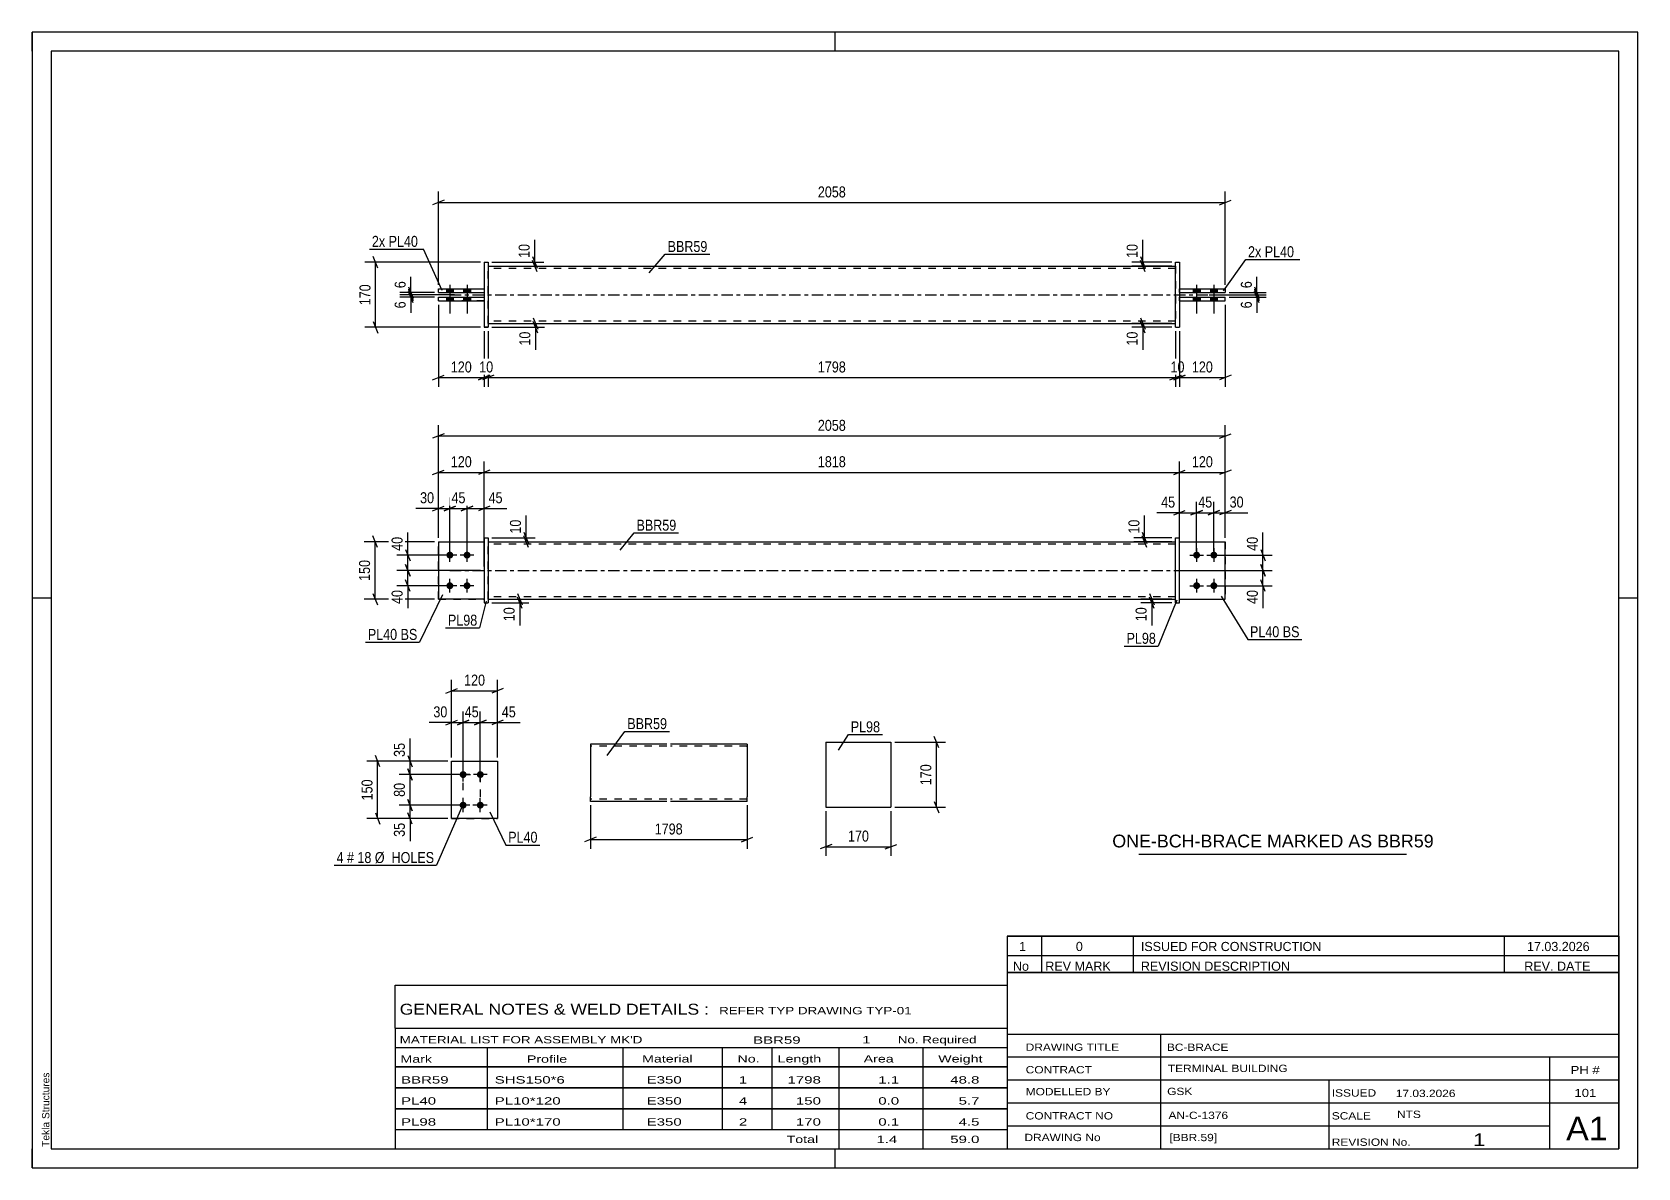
# Paper-space layout 'Layout1' of a CAD drawing. Header units: millimetres. Extents: x 0 to 420, y 0 to 297.
# The model-space entities are those that its viewports show. They can reach past a viewport. Long polylines and large blocks are cut down to what shows.
import ezdxf

# ---------------------------------------------------------------- set-up
doc = ezdxf.new("R2010")
doc.units = ezdxf.units.MM
doc.linetypes.add('DXK_LINE_DOT2', pattern=[3.9198, 1.9599, -1.9599])
doc.linetypes.add('DXK_LINE_DOT3', pattern=[5.9187, 2.979, -0.9799, 0.9799, -0.9799])
doc.layers.add('Viewport layer', color=7, linetype='Continuous', plot=False)
doc.styles.add('Arial', font='ARIAL.TTF', dxfattribs={"height": 0.2})
doc.styles.add('Arial Narrow', font='ARIALN.TTF', dxfattribs={"height": 0.2})

# ---------------------------------------------------------------- blocks, each defined once
blk = doc.blocks.new('Unknown-580605443-1163')
at = {"color": 5, "linetype": 'Continuous'}
for p, q in [((420, 297), (0, 297)), ((0, 297), (0, 0)), ((0, 292), (0, 297)), ((210, 292), (210, 297)), ((420, 0), (420, 297)), ((415, 292), (5, 292)), ((5, 292), (5, 5)), ((415, 5), (415, 292)), ((5, 149), (0, 149)), ((420, 149), (415, 149)), ((0, 0), (0, 5)), ((5, 5), (415, 5)), ((210, 0), (210, 5)), ((0, 0), (420, 0))]:
    blk.add_line(p, q, dxfattribs=at)
at = {"color": 174, "linetype": 'Continuous', "style": 'Arial'}
blk.add_text('Tekla Structures', height=1.9102, rotation=90, dxfattribs=at).set_placement((4.5, 5.5))
blk = doc.blocks.new('Part-580605443-1818 - 1791')
at = {"color": 2, "linetype": 'Continuous'}
for p, q in [((118.26, 164.74), (119.26, 164.74)), ((118.26, 164.74), (118.26, 147.74)), ((119.26, 164.74), (119.26, 164.74)), ((119.26, 164.74), (119.26, 147.74)), ((118.26, 147.74), (119.26, 147.74))]:
    blk.add_line(p, q, dxfattribs=at)
at = {"color": 7, "linetype": 'DXK_LINE_DOT2'}
for p, q in [((118.26, 164.74), (119.26, 164.74)), ((118.26, 147.74), (119.26, 147.74))]:
    blk.add_line(p, q, dxfattribs=at)
blk = doc.blocks.new('Part-580605443-1823 - 1791')
at = {"color": 2, "linetype": 'Continuous'}
for p, q in [((300.09, 163.74), (312.09, 163.74)), ((312.09, 163.74), (312.09, 163.74)), ((312.09, 148.74), (312.09, 163.74)), ((300.09, 148.74), (312.09, 148.74))]:
    blk.add_line(p, q, dxfattribs=at)
at = {"color": 7, "linetype": 'DXK_LINE_DOT2'}
for p, q in [((300.09, 163.74), (312.09, 163.74)), ((300.09, 148.74), (300.09, 163.74)), ((312.09, 163.74), (312.09, 163.74)), ((300.09, 148.74), (300.09, 148.74)), ((300.09, 148.74), (312.09, 148.74))]:
    blk.add_line(p, q, dxfattribs=at)
blk = doc.blocks.new('Part-580605443-1803 - 1791')
at = {"color": 2, "linetype": 'Continuous'}
for p, q in [((299.09, 164.74), (300.09, 164.74)), ((299.09, 147.74), (299.09, 164.74)), ((300.09, 147.74), (300.09, 164.74)), ((299.09, 147.74), (299.09, 147.74)), ((299.09, 147.74), (300.09, 147.74))]:
    blk.add_line(p, q, dxfattribs=at)
at = {"color": 7, "linetype": 'DXK_LINE_DOT2'}
for p, q in [((299.09, 164.74), (300.09, 164.74)), ((299.09, 147.74), (300.09, 147.74))]:
    blk.add_line(p, q, dxfattribs=at)
blk = doc.blocks.new('Part-580605443-1808 - 1791')
at = {"color": 2, "linetype": 'Continuous'}
for p, q in [((106.26, 163.74), (118.26, 163.74)), ((106.26, 163.74), (106.26, 148.74)), ((118.26, 148.74), (106.26, 148.74)), ((106.26, 148.74), (106.26, 148.74))]:
    blk.add_line(p, q, dxfattribs=at)
at = {"color": 7, "linetype": 'DXK_LINE_DOT2'}
for p, q in [((106.26, 163.74), (118.26, 163.74)), ((118.26, 163.74), (118.26, 163.74)), ((118.26, 163.74), (118.26, 148.74)), ((106.26, 148.74), (118.26, 148.74))]:
    blk.add_line(p, q, dxfattribs=at)
blk = doc.blocks.new('Part-580605443-1813 - 1791')
at = {"color": 7, "linetype": 'DXK_LINE_DOT2'}
for p, q in [((106.26, 163.74), (118.26, 163.74)), ((106.26, 163.74), (118.26, 163.74)), ((106.26, 148.74), (106.26, 163.74)), ((118.26, 163.74), (118.26, 163.74)), ((118.26, 163.74), (118.26, 148.74)), ((106.26, 148.74), (118.26, 148.74)), ((118.26, 148.74), (106.26, 148.74)), ((106.26, 148.74), (106.26, 148.74))]:
    blk.add_line(p, q, dxfattribs=at)
blk = doc.blocks.new('Part-580605443-1828 - 1791')
at = {"color": 2, "linetype": 'Continuous'}
for p, q in [((119.26, 163.74), (299.09, 163.74)), ((119.26, 148.74), (299.09, 148.74))]:
    blk.add_line(p, q, dxfattribs=at)
at = {"color": 7, "linetype": 'DXK_LINE_DOT2'}
for p, q in [((119.26, 148.74), (119.26, 163.74)), ((299.09, 163.14), (119.26, 163.14)), ((299.09, 148.74), (299.09, 163.74)), ((299.09, 149.34), (119.26, 149.34))]:
    blk.add_line(p, q, dxfattribs=at)
at = {"color": 7, "linetype": 'DXK_LINE_DOT3'}
blk.add_line((109.26, 156.24), (309.09, 156.24), dxfattribs=at)
blk = doc.blocks.new('Bolt-580605443-1834 - 1791')
at = {"linetype": 'Continuous'}
for points in [[(304.59, 161.14), (304.78, 161.12), (304.96, 161.06), (305.12, 160.96), (305.26, 160.84), (305.37, 160.69), (305.45, 160.51), (305.49, 160.33), (305.49, 160.14), (305.45, 159.96), (305.37, 159.79), (305.26, 159.63), (305.12, 159.51), (304.96, 159.41), (304.78, 159.36), (304.59, 159.34), (304.4, 159.36), (304.23, 159.41), (304.06, 159.51), (303.92, 159.63), (303.81, 159.79), (303.74, 159.96), (303.7, 160.14), (303.7, 160.33), (303.74, 160.51), (303.81, 160.69), (303.92, 160.84), (304.06, 160.96), (304.23, 161.06), (304.4, 161.12)], [(309.09, 161.14), (309.28, 161.12), (309.46, 161.06), (309.62, 160.96), (309.76, 160.84), (309.87, 160.69), (309.95, 160.51), (309.99, 160.33), (309.99, 160.14), (309.95, 159.96), (309.87, 159.79), (309.76, 159.63), (309.62, 159.51), (309.46, 159.41), (309.28, 159.36), (309.09, 159.34), (308.9, 159.36), (308.73, 159.41), (308.56, 159.51), (308.42, 159.63), (308.31, 159.79), (308.24, 159.96), (308.2, 160.14), (308.2, 160.33), (308.24, 160.51), (308.31, 160.69), (308.42, 160.84), (308.56, 160.96), (308.73, 161.06), (308.9, 161.12)], [(304.59, 153.14), (304.78, 153.12), (304.96, 153.06), (305.12, 152.96), (305.26, 152.84), (305.37, 152.69), (305.45, 152.51), (305.49, 152.33), (305.49, 152.14), (305.45, 151.96), (305.37, 151.79), (305.26, 151.63), (305.12, 151.51), (304.96, 151.41), (304.78, 151.36), (304.59, 151.34), (304.4, 151.36), (304.23, 151.41), (304.06, 151.51), (303.92, 151.63), (303.81, 151.79), (303.74, 151.96), (303.7, 152.14), (303.7, 152.33), (303.74, 152.51), (303.81, 152.69), (303.92, 152.84), (304.06, 152.96), (304.23, 153.06), (304.4, 153.12)], [(309.09, 153.14), (309.28, 153.12), (309.46, 153.06), (309.62, 152.96), (309.76, 152.84), (309.87, 152.69), (309.95, 152.51), (309.99, 152.33), (309.99, 152.14), (309.95, 151.96), (309.87, 151.79), (309.76, 151.63), (309.62, 151.51), (309.46, 151.41), (309.28, 151.36), (309.09, 151.34), (308.9, 151.36), (308.73, 151.41), (308.56, 151.51), (308.42, 151.63), (308.31, 151.79), (308.24, 151.96), (308.2, 152.14), (308.2, 152.33), (308.24, 152.51), (308.31, 152.69), (308.42, 152.84), (308.56, 152.96), (308.73, 153.06), (308.9, 153.12)]]:
    blk.add_hatch(color=1, dxfattribs=at).paths.add_polyline_path(points)
at = {"color": 1, "linetype": 'Continuous'}
for p, q in [((302.79, 160.24), (306.39, 160.24)), ((304.59, 162.04), (304.59, 158.44)), ((307.29, 160.24), (310.89, 160.24)), ((309.09, 162.04), (309.09, 158.44)), ((302.79, 152.24), (306.39, 152.24)), ((304.59, 154.04), (304.59, 150.44)), ((307.29, 152.24), (310.89, 152.24)), ((309.09, 154.04), (309.09, 150.44))]:
    blk.add_line(p, q, dxfattribs=at)
blk = doc.blocks.new('Part-580605443-1839 - 1791')
at = {"color": 7, "linetype": 'DXK_LINE_DOT2'}
for p, q in [((300.09, 163.74), (312.09, 163.74)), ((300.09, 148.74), (300.09, 163.74)), ((300.09, 163.74), (312.09, 163.74)), ((312.09, 163.74), (312.09, 163.74)), ((312.09, 163.74), (312.09, 148.74)), ((300.09, 148.74), (300.09, 148.74)), ((300.09, 148.74), (312.09, 148.74)), ((300.09, 148.74), (312.09, 148.74))]:
    blk.add_line(p, q, dxfattribs=at)
blk = doc.blocks.new('Bolt-580605443-1840 - 1791')
at = {"linetype": 'Continuous'}
for points in [[(109.26, 161.14), (109.45, 161.12), (109.63, 161.06), (109.79, 160.96), (109.93, 160.84), (110.04, 160.69), (110.12, 160.51), (110.16, 160.33), (110.16, 160.14), (110.12, 159.96), (110.04, 159.79), (109.93, 159.63), (109.79, 159.51), (109.63, 159.41), (109.45, 159.36), (109.26, 159.34), (109.08, 159.36), (108.9, 159.41), (108.73, 159.51), (108.59, 159.63), (108.48, 159.79), (108.41, 159.96), (108.37, 160.14), (108.37, 160.33), (108.41, 160.51), (108.48, 160.69), (108.59, 160.84), (108.73, 160.96), (108.9, 161.06), (109.08, 161.12)], [(113.76, 161.14), (113.95, 161.12), (114.13, 161.06), (114.29, 160.96), (114.43, 160.84), (114.54, 160.69), (114.62, 160.51), (114.66, 160.33), (114.66, 160.14), (114.62, 159.96), (114.54, 159.79), (114.43, 159.63), (114.29, 159.51), (114.13, 159.41), (113.95, 159.36), (113.76, 159.34), (113.58, 159.36), (113.4, 159.41), (113.23, 159.51), (113.09, 159.63), (112.98, 159.79), (112.91, 159.96), (112.87, 160.14), (112.87, 160.33), (112.91, 160.51), (112.98, 160.69), (113.09, 160.84), (113.23, 160.96), (113.4, 161.06), (113.58, 161.12)], [(109.26, 153.14), (109.45, 153.12), (109.63, 153.06), (109.79, 152.96), (109.93, 152.84), (110.04, 152.69), (110.12, 152.51), (110.16, 152.33), (110.16, 152.14), (110.12, 151.96), (110.04, 151.79), (109.93, 151.63), (109.79, 151.51), (109.63, 151.41), (109.45, 151.36), (109.26, 151.34), (109.08, 151.36), (108.9, 151.41), (108.73, 151.51), (108.59, 151.63), (108.48, 151.79), (108.41, 151.96), (108.37, 152.14), (108.37, 152.33), (108.41, 152.51), (108.48, 152.69), (108.59, 152.84), (108.73, 152.96), (108.9, 153.06), (109.08, 153.12)], [(113.76, 153.14), (113.95, 153.12), (114.13, 153.06), (114.29, 152.96), (114.43, 152.84), (114.54, 152.69), (114.62, 152.51), (114.66, 152.33), (114.66, 152.14), (114.62, 151.96), (114.54, 151.79), (114.43, 151.63), (114.29, 151.51), (114.13, 151.41), (113.95, 151.36), (113.76, 151.34), (113.58, 151.36), (113.4, 151.41), (113.23, 151.51), (113.09, 151.63), (112.98, 151.79), (112.91, 151.96), (112.87, 152.14), (112.87, 152.33), (112.91, 152.51), (112.98, 152.69), (113.09, 152.84), (113.23, 152.96), (113.4, 153.06), (113.58, 153.12)]]:
    blk.add_hatch(color=1, dxfattribs=at).paths.add_polyline_path(points)
at = {"color": 1, "linetype": 'Continuous'}
for p, q in [((111.06, 160.24), (107.46, 160.24)), ((109.26, 158.44), (109.26, 162.04)), ((115.56, 160.24), (111.96, 160.24)), ((113.76, 158.44), (113.76, 162.04)), ((111.06, 152.24), (107.46, 152.24)), ((109.26, 150.44), (109.26, 154.04)), ((115.56, 152.24), (111.96, 152.24)), ((113.76, 150.44), (113.76, 154.04))]:
    blk.add_line(p, q, dxfattribs=at)
blk = doc.blocks.new('Bolt-580605443-2132 - 2128')
at = {"linetype": 'Continuous'}
for points in [[(108.36, 228.91), (110.16, 228.91), (110.16, 229.91), (108.36, 229.91)], [(108.36, 228.91), (110.16, 228.91), (110.16, 229.91), (108.36, 229.91)], [(108.36, 226.71), (110.16, 226.71), (110.16, 227.71), (108.36, 227.71)], [(108.36, 226.71), (110.16, 226.71), (110.16, 227.71), (108.36, 227.71)], [(112.86, 228.91), (114.66, 228.91), (114.66, 229.91), (112.86, 229.91)], [(112.86, 228.91), (114.66, 228.91), (114.66, 229.91), (112.86, 229.91)], [(112.86, 226.71), (114.66, 226.71), (114.66, 227.71), (112.86, 227.71)], [(112.86, 226.71), (114.66, 226.71), (114.66, 227.71), (112.86, 227.71)]]:
    blk.add_hatch(color=1, dxfattribs=at).paths.add_polyline_path(points)
at = {"color": 1, "linetype": 'Continuous'}
for p, q in [((108.36, 229.91), (108.36, 228.91)), ((108.36, 229.91), (108.36, 228.91)), ((108.36, 227.71), (108.36, 226.71)), ((108.36, 227.71), (108.36, 226.71)), ((109.26, 230.91), (109.26, 223.41)), ((109.26, 230.91), (109.26, 223.41)), ((110.16, 229.91), (110.16, 228.91)), ((110.16, 229.91), (110.16, 228.91)), ((110.16, 227.71), (110.16, 226.71)), ((110.16, 227.71), (110.16, 226.71)), ((112.86, 229.91), (112.86, 228.91)), ((112.86, 229.91), (112.86, 228.91)), ((112.86, 227.71), (112.86, 226.71)), ((112.86, 227.71), (112.86, 226.71)), ((113.76, 230.91), (113.76, 223.41)), ((113.76, 230.91), (113.76, 223.41)), ((114.66, 229.91), (114.66, 228.91)), ((114.66, 229.91), (114.66, 228.91)), ((114.66, 227.71), (114.66, 226.71)), ((114.66, 227.71), (114.66, 226.71))]:
    blk.add_line(p, q, dxfattribs=at)
blk = doc.blocks.new('Part-580605443-2139 - 2128')
at = {"color": 2, "linetype": 'Continuous'}
for p, q in [((299.09, 236.81), (299.09, 236.81)), ((299.09, 219.81), (299.09, 236.81)), ((299.09, 236.81), (300.09, 236.81)), ((300.09, 236.81), (300.09, 236.81)), ((300.09, 236.81), (300.09, 219.81)), ((299.09, 219.81), (300.09, 219.81)), ((299.09, 219.81), (299.09, 219.81)), ((300.09, 219.81), (300.09, 219.81))]:
    blk.add_line(p, q, dxfattribs=at)
at = {"color": 7, "linetype": 'DXK_LINE_DOT2'}
for p, q in [((299.09, 236.81), (299.09, 236.81)), ((299.09, 236.81), (300.09, 236.81)), ((299.09, 219.81), (300.09, 219.81))]:
    blk.add_line(p, q, dxfattribs=at)
blk = doc.blocks.new('Part-580605443-2149 - 2128')
at = {"color": 2, "linetype": 'Continuous'}
for p, q in [((106.26, 229.91), (118.26, 229.91)), ((106.26, 228.91), (106.26, 229.91)), ((106.26, 228.91), (118.26, 228.91)), ((106.26, 228.91), (106.26, 228.91))]:
    blk.add_line(p, q, dxfattribs=at)
at = {"color": 7, "linetype": 'DXK_LINE_DOT2'}
for p, q in [((106.26, 229.91), (118.26, 229.91)), ((106.26, 229.91), (106.26, 229.91)), ((106.26, 228.91), (118.26, 228.91)), ((118.26, 229.91), (118.26, 228.91))]:
    blk.add_line(p, q, dxfattribs=at)
blk = doc.blocks.new('Bolt-580605443-2133 - 2128')
at = {"linetype": 'Continuous'}
for points in [[(305.49, 229.91), (303.69, 229.91), (303.69, 228.91), (305.49, 228.91)], [(305.49, 229.91), (303.69, 229.91), (303.69, 228.91), (305.49, 228.91)], [(305.49, 227.71), (303.69, 227.71), (303.69, 226.71), (305.49, 226.71)], [(305.49, 227.71), (303.69, 227.71), (303.69, 226.71), (305.49, 226.71)], [(309.99, 229.91), (308.19, 229.91), (308.19, 228.91), (309.99, 228.91)], [(309.99, 229.91), (308.19, 229.91), (308.19, 228.91), (309.99, 228.91)], [(309.99, 227.71), (308.19, 227.71), (308.19, 226.71), (309.99, 226.71)], [(309.99, 227.71), (308.19, 227.71), (308.19, 226.71), (309.99, 226.71)]]:
    blk.add_hatch(color=1, dxfattribs=at).paths.add_polyline_path(points)
at = {"color": 1, "linetype": 'Continuous'}
for p, q in [((303.69, 229.91), (303.69, 228.91)), ((303.69, 229.91), (303.69, 228.91)), ((303.69, 227.71), (303.69, 226.71)), ((303.69, 227.71), (303.69, 226.71)), ((304.59, 230.91), (304.59, 223.41)), ((304.59, 230.91), (304.59, 223.41)), ((305.49, 229.91), (305.49, 228.91)), ((305.49, 229.91), (305.49, 228.91)), ((305.49, 227.71), (305.49, 226.71)), ((305.49, 227.71), (305.49, 226.71)), ((308.19, 229.91), (308.19, 228.91)), ((308.19, 229.91), (308.19, 228.91)), ((308.19, 227.71), (308.19, 226.71)), ((308.19, 227.71), (308.19, 226.71)), ((309.09, 230.91), (309.09, 223.41)), ((309.09, 230.91), (309.09, 223.41)), ((309.99, 229.91), (309.99, 228.91)), ((309.99, 229.91), (309.99, 228.91)), ((309.99, 227.71), (309.99, 226.71)), ((309.99, 227.71), (309.99, 226.71))]:
    blk.add_line(p, q, dxfattribs=at)
blk = doc.blocks.new('Part-580605443-2138 - 2128')
at = {"color": 2, "linetype": 'Continuous'}
for p, q in [((119.26, 235.81), (299.09, 235.81)), ((119.26, 220.81), (299.09, 220.81))]:
    blk.add_line(p, q, dxfattribs=at)
at = {"color": 7, "linetype": 'DXK_LINE_DOT2'}
for p, q in [((119.26, 220.81), (119.26, 235.81)), ((299.09, 235.21), (119.26, 235.21)), ((299.09, 235.81), (299.09, 220.81)), ((299.09, 221.41), (119.26, 221.41))]:
    blk.add_line(p, q, dxfattribs=at)
at = {"color": 7, "linetype": 'DXK_LINE_DOT3'}
blk.add_line((109.26, 228.31), (309.09, 228.31), dxfattribs=at)
blk = doc.blocks.new('Part-580605443-2144 - 2128')
at = {"color": 2, "linetype": 'Continuous'}
for p, q in [((106.26, 227.71), (118.26, 227.71)), ((106.26, 226.71), (106.26, 227.71)), ((106.26, 226.71), (118.26, 226.71)), ((106.26, 226.71), (106.26, 226.71))]:
    blk.add_line(p, q, dxfattribs=at)
at = {"color": 7, "linetype": 'DXK_LINE_DOT2'}
for p, q in [((106.26, 227.71), (118.26, 227.71)), ((118.26, 227.71), (118.26, 226.71)), ((118.26, 226.71), (106.26, 226.71))]:
    blk.add_line(p, q, dxfattribs=at)
blk = doc.blocks.new('Part-580605443-2150 - 2128')
at = {"color": 2, "linetype": 'Continuous'}
for p, q in [((118.26, 236.81), (119.26, 236.81)), ((118.26, 236.81), (118.26, 219.81)), ((119.26, 236.81), (119.26, 236.81)), ((119.26, 236.81), (119.26, 219.81)), ((119.26, 219.81), (118.26, 219.81)), ((118.26, 219.81), (118.26, 219.81))]:
    blk.add_line(p, q, dxfattribs=at)
at = {"color": 7, "linetype": 'DXK_LINE_DOT2'}
for p, q in [((118.26, 236.81), (119.26, 236.81)), ((119.26, 236.81), (119.26, 236.81)), ((118.26, 219.81), (119.26, 219.81))]:
    blk.add_line(p, q, dxfattribs=at)
blk = doc.blocks.new('Part-580605443-2155 - 2128')
at = {"color": 2, "linetype": 'Continuous'}
for p, q in [((300.09, 229.91), (312.09, 229.91)), ((300.09, 228.91), (312.09, 228.91)), ((312.09, 229.91), (312.09, 228.91))]:
    blk.add_line(p, q, dxfattribs=at)
at = {"color": 7, "linetype": 'DXK_LINE_DOT2'}
for p, q in [((300.09, 228.91), (300.09, 229.91)), ((300.09, 229.91), (312.09, 229.91)), ((300.09, 228.91), (312.09, 228.91)), ((312.09, 229.91), (312.09, 229.91))]:
    blk.add_line(p, q, dxfattribs=at)
blk = doc.blocks.new('Part-580605443-2160 - 2128')
at = {"color": 2, "linetype": 'Continuous'}
for p, q in [((300.09, 227.71), (312.09, 227.71)), ((312.09, 226.71), (312.09, 227.71)), ((300.09, 226.71), (312.09, 226.71))]:
    blk.add_line(p, q, dxfattribs=at)
at = {"color": 7, "linetype": 'DXK_LINE_DOT2'}
for p, q in [((300.09, 226.71), (300.09, 227.71)), ((300.09, 227.71), (312.09, 227.71)), ((300.09, 226.71), (312.09, 226.71))]:
    blk.add_line(p, q, dxfattribs=at)
blk = doc.blocks.new('Bolt-580605443-1444 - 1410')
at = {"linetype": 'Continuous'}
for points in [[(112.73, 101.95), (112.54, 101.97), (112.36, 102.02), (112.2, 102.12), (112.06, 102.24), (111.95, 102.4), (111.87, 102.57), (111.83, 102.75), (111.83, 102.94), (111.87, 103.12), (111.95, 103.3), (112.06, 103.45), (112.2, 103.57), (112.36, 103.67), (112.54, 103.73), (112.73, 103.75), (112.92, 103.73), (113.09, 103.67), (113.26, 103.57), (113.4, 103.45), (113.51, 103.3), (113.58, 103.12), (113.62, 102.94), (113.62, 102.75), (113.58, 102.57), (113.51, 102.4), (113.4, 102.24), (113.26, 102.12), (113.09, 102.02), (112.92, 101.97)], [(117.23, 101.95), (117.04, 101.97), (116.86, 102.02), (116.7, 102.12), (116.56, 102.24), (116.45, 102.4), (116.37, 102.57), (116.33, 102.75), (116.33, 102.94), (116.37, 103.12), (116.45, 103.3), (116.56, 103.45), (116.7, 103.57), (116.86, 103.67), (117.04, 103.73), (117.23, 103.75), (117.42, 103.73), (117.59, 103.67), (117.76, 103.57), (117.9, 103.45), (118.01, 103.3), (118.08, 103.12), (118.12, 102.94), (118.12, 102.75), (118.08, 102.57), (118.01, 102.4), (117.9, 102.24), (117.76, 102.12), (117.59, 102.02), (117.42, 101.97)], [(112.73, 93.95), (112.54, 93.97), (112.36, 94.02), (112.2, 94.12), (112.06, 94.24), (111.95, 94.4), (111.87, 94.57), (111.83, 94.75), (111.83, 94.94), (111.87, 95.12), (111.95, 95.3), (112.06, 95.45), (112.2, 95.57), (112.36, 95.67), (112.54, 95.73), (112.73, 95.75), (112.92, 95.73), (113.09, 95.67), (113.26, 95.57), (113.4, 95.45), (113.51, 95.3), (113.58, 95.12), (113.62, 94.94), (113.62, 94.75), (113.58, 94.57), (113.51, 94.4), (113.4, 94.24), (113.26, 94.12), (113.09, 94.02), (112.92, 93.97)], [(117.23, 93.95), (117.04, 93.97), (116.86, 94.02), (116.7, 94.12), (116.56, 94.24), (116.45, 94.4), (116.37, 94.57), (116.33, 94.75), (116.33, 94.94), (116.37, 95.12), (116.45, 95.3), (116.56, 95.45), (116.7, 95.57), (116.86, 95.67), (117.04, 95.73), (117.23, 95.75), (117.42, 95.73), (117.59, 95.67), (117.76, 95.57), (117.9, 95.45), (118.01, 95.3), (118.08, 95.12), (118.12, 94.94), (118.12, 94.75), (118.08, 94.57), (118.01, 94.4), (117.9, 94.24), (117.76, 94.12), (117.59, 94.02), (117.42, 93.97)]]:
    blk.add_hatch(color=1, dxfattribs=at).paths.add_polyline_path(points)
at = {"color": 1, "linetype": 'Continuous'}
for p, q in [((114.53, 102.85), (110.93, 102.85)), ((112.73, 101.05), (112.73, 104.65)), ((119.03, 102.85), (115.43, 102.85)), ((117.23, 101.05), (117.23, 104.65)), ((112.73, 93.05), (112.73, 96.65)), ((117.23, 93.05), (117.23, 96.65)), ((114.53, 94.85), (110.93, 94.85)), ((119.03, 94.85), (115.43, 94.85))]:
    blk.add_line(p, q, dxfattribs=at)
blk = doc.blocks.new('Part-580605443-1459 - 1410')
at = {"color": 2, "linetype": 'Continuous'}
for p, q in [((109.73, 106.35), (121.73, 106.35)), ((109.73, 91.35), (109.73, 106.35)), ((121.73, 106.35), (121.73, 106.35)), ((121.73, 106.35), (121.73, 91.35)), ((121.73, 91.35), (109.73, 91.35)), ((109.73, 91.35), (109.73, 91.35))]:
    blk.add_line(p, q, dxfattribs=at)
at = {"color": 7, "linetype": 'DXK_LINE_DOT2'}
for p, q in [((109.73, 106.35), (121.73, 106.35)), ((109.73, 91.35), (121.73, 91.35)), ((109.73, 91.35), (109.73, 91.35))]:
    blk.add_line(p, q, dxfattribs=at)
blk = doc.blocks.new('Part-580605443-1390 - 1374')
at = {"color": 2, "linetype": 'Continuous'}
for p, q in [((207.63, 111.31), (207.63, 94.31)), ((207.63, 111.31), (224.63, 111.31)), ((224.63, 111.31), (224.63, 94.31)), ((207.63, 94.31), (224.63, 94.31))]:
    blk.add_line(p, q, dxfattribs=at)
blk = doc.blocks.new('Part-580605443-1275 - 1255')
at = {"color": 2, "linetype": 'Continuous'}
for p, q in [((166.01, 110.84), (146.01, 110.84)), ((146.01, 110.84), (146.01, 97.04)), ((187.01, 110.84), (167.01, 110.84)), ((187.01, 110.84), (187.01, 97.04)), ((146.01, 96.19), (146.01, 97.04)), ((187.01, 95.84), (187.01, 97.04)), ((146.01, 95.93), (146.01, 96.19)), ((146.01, 95.84), (146.01, 95.93)), ((166.01, 95.84), (146.01, 95.84)), ((187.01, 95.84), (167.01, 95.84))]:
    blk.add_line(p, q, dxfattribs=at)
at = {"color": 7, "linetype": 'DXK_LINE_DOT2'}
for p, q in [((166.01, 110.24), (146.01, 110.24)), ((187.01, 110.24), (167.01, 110.24)), ((187.01, 110.24), (187.01, 110.2)), ((187.01, 110.2), (187.01, 110.24)), ((187.01, 110.1), (187.01, 110.2)), ((187.01, 110.2), (187.01, 110.1)), ((146.01, 96.58), (146.01, 97.04)), ((146.01, 96.19), (146.01, 96.81)), ((187.01, 96.49), (187.01, 96.81)), ((146.01, 96.44), (146.01, 96.49)), ((146.01, 96.44), (146.01, 96.49)), ((166.01, 96.44), (146.01, 96.44)), ((146.01, 95.84), (146.01, 95.84)), ((187.01, 96.44), (167.01, 96.44)), ((187.01, 96.44), (187.01, 96.49))]:
    blk.add_line(p, q, dxfattribs=at)
blk = doc.blocks.new('Rectangle-580605443-1568 - 1410')
at = {"color": 1, "linetype": 'DXK_LINE_DOT2'}
blk.add_lwpolyline([(112.73, 102.85), (117.23, 102.85), (117.23, 94.85), (112.73, 94.85), (112.73, 102.85)], close=True, dxfattribs=at)
blk = doc.blocks.new('StraightDimension-580605443-2015 - 1791')
at = {"color": 7, "linetype": 'Continuous'}
for p, q in [((112.26, 171.86), (115.26, 173.06)), ((113.76, 161.24), (113.76, 175.31)), ((113.76, 172.46), (118.26, 172.46)), ((119.76, 173.06), (116.76, 171.86)), ((118.26, 164.74), (118.26, 175.31))]:
    blk.add_line(p, q, dxfattribs=at)
at = {"color": 0}
blk.add_wipeout([(123.64, 173.21), (123.64, 177.41), (118.79, 177.41), (118.79, 173.21)], dxfattribs=at)
at = {"color": 7, "linetype": 'Continuous'}
blk.add_line((118.26, 172.46), (124.17, 172.46), dxfattribs=at)
blk.add_line((118.26, 172.46), (124.17, 172.46), dxfattribs=at)
at = {"color": 3, "style": 'Arial Narrow'}
blk.add_text('45', height=2.863, dxfattribs=at).set_placement((119.39, 173.81))
blk = doc.blocks.new('StraightDimension-580605443-1951 - 1791')
at = {"color": 7, "linetype": 'Continuous'}
for p, q in [((119.76, 182.48), (116.76, 181.28)), ((118.26, 157.24), (118.26, 184.73)), ((118.26, 181.88), (300.09, 181.88)), ((298.59, 181.28), (301.59, 182.48)), ((300.09, 164.74), (300.09, 184.73))]:
    blk.add_line(p, q, dxfattribs=at)
at = {"color": 0}
blk.add_wipeout([(213.43, 182.63), (213.43, 186.83), (204.92, 186.83), (204.92, 182.63)], dxfattribs=at)
at = {"color": 3, "style": 'Arial Narrow'}
blk.add_text('1818', height=2.863, dxfattribs=at).set_placement((205.52, 183.23))
blk = doc.blocks.new('StraightDimension-580605443-1867 - 1791')
at = {"color": 7, "linetype": 'Continuous'}
for p, q in [((304.59, 161.24), (304.59, 174.18)), ((309.09, 161.24), (309.09, 174.18)), ((303.09, 170.73), (306.09, 171.93)), ((304.59, 171.33), (309.09, 171.33)), ((310.59, 171.93), (307.59, 170.73))]:
    blk.add_line(p, q, dxfattribs=at)
at = {"color": 0}
blk.add_wipeout([(309.27, 172.08), (309.27, 176.28), (304.41, 176.28), (304.41, 172.08)], dxfattribs=at)
at = {"color": 3, "style": 'Arial Narrow'}
blk.add_text('45', height=2.863, dxfattribs=at).set_placement((305.01, 172.68))
blk = doc.blocks.new('StraightDimension-580605443-1936 - 1791')
at = {"color": 7, "linetype": 'Continuous'}
for p, q in [((104.76, 181.28), (107.76, 182.48)), ((106.26, 164.74), (106.26, 184.73)), ((106.26, 181.88), (118.26, 181.88)), ((119.76, 182.48), (116.76, 181.28)), ((118.26, 157.24), (118.26, 184.73))]:
    blk.add_line(p, q, dxfattribs=at)
at = {"color": 0}
blk.add_wipeout([(115.61, 182.63), (115.61, 186.83), (108.92, 186.83), (108.92, 182.63)], dxfattribs=at)
at = {"color": 3, "style": 'Arial Narrow'}
blk.add_text('120', height=2.863, dxfattribs=at).set_placement((109.52, 183.23))
blk = doc.blocks.new('StraightDimension-580605443-1897 - 1791')
at = {"color": 7, "linetype": 'Continuous'}
for p, q in [((106.26, 164.74), (106.26, 194.24)), ((312.09, 164.74), (312.09, 194.24)), ((107.76, 191.99), (104.76, 190.79)), ((106.26, 191.39), (312.09, 191.39)), ((310.59, 190.79), (313.59, 191.99))]:
    blk.add_line(p, q, dxfattribs=at)
at = {"color": 0}
blk.add_wipeout([(213.43, 192.14), (213.43, 196.34), (204.92, 196.34), (204.92, 192.14)], dxfattribs=at)
at = {"color": 3, "style": 'Arial Narrow'}
blk.add_text('2058', height=2.863, dxfattribs=at).set_placement((205.52, 192.74))
blk = doc.blocks.new('StraightDimension-580605443-2032 - 1791')
at = {"color": 7, "linetype": 'Continuous'}
for p, q in [((90.33, 162.24), (89.13, 165.24)), ((105.26, 163.74), (86.88, 163.74)), ((89.73, 148.74), (89.73, 163.74)), ((105.26, 148.74), (86.88, 148.74)), ((89.13, 150.24), (90.33, 147.24))]:
    blk.add_line(p, q, dxfattribs=at)
at = {"color": 0}
blk.add_wipeout([(88.98, 159.58), (84.78, 159.58), (84.78, 152.89), (88.98, 152.89)], dxfattribs=at)
at = {"color": 3, "style": 'Arial Narrow'}
blk.add_text('150', height=2.863, rotation=90.0002, dxfattribs=at).set_placement((88.38, 153.49))
blk = doc.blocks.new('StraightDimension-580605443-1842 - 1791')
at = {"color": 7, "linetype": 'Continuous'}
for p, q in [((120.26, 164.74), (131.6, 164.74)), ((128.6, 166.24), (129.8, 163.24)), ((129.8, 162.24), (128.6, 165.24)), ((129.2, 163.74), (129.2, 164.74)), ((120.26, 163.74), (131.6, 163.74))]:
    blk.add_line(p, q, dxfattribs=at)
at = {"color": 0}
blk.add_wipeout([(128.45, 170.12), (124.25, 170.12), (124.25, 165.26), (128.45, 165.26)], dxfattribs=at)
at = {"color": 7, "linetype": 'Continuous'}
blk.add_line((129.2, 164.74), (129.2, 170.64), dxfattribs=at)
blk.add_line((129.2, 164.74), (129.2, 170.64), dxfattribs=at)
at = {"color": 3, "style": 'Arial Narrow'}
blk.add_text('10', height=2.863, rotation=90.0002, dxfattribs=at).set_placement((127.85, 165.86))
blk = doc.blocks.new('StraightDimension-580605443-1851 - 1791')
at = {"color": 7, "linetype": 'Continuous'}
for p, q in [((300.09, 164.74), (300.09, 174.18)), ((304.59, 161.24), (304.59, 174.18)), ((298.59, 170.73), (301.59, 171.93)), ((300.09, 171.33), (304.59, 171.33)), ((306.09, 171.93), (303.09, 170.73))]:
    blk.add_line(p, q, dxfattribs=at)
at = {"color": 0}
blk.add_wipeout([(299.57, 172.08), (299.57, 176.28), (294.71, 176.28), (294.71, 172.08)], dxfattribs=at)
at = {"color": 7, "linetype": 'Continuous'}
blk.add_line((300.09, 171.33), (294.18, 171.33), dxfattribs=at)
blk.add_line((300.09, 171.33), (294.18, 171.33), dxfattribs=at)
at = {"color": 3, "style": 'Arial Narrow'}
blk.add_text('45', height=2.863, dxfattribs=at).set_placement((295.31, 172.68))
blk = doc.blocks.new('StraightDimension-580605443-1880 - 1791')
at = {"color": 7, "linetype": 'Continuous'}
for p, q in [((309.09, 161.24), (309.09, 174.18)), ((312.09, 164.74), (312.09, 174.18)), ((307.59, 170.73), (310.59, 171.93)), ((309.09, 171.33), (312.09, 171.33)), ((313.59, 171.93), (310.59, 170.73))]:
    blk.add_line(p, q, dxfattribs=at)
at = {"color": 0}
blk.add_wipeout([(317.47, 172.08), (317.47, 176.28), (312.62, 176.28), (312.62, 172.08)], dxfattribs=at)
at = {"color": 7, "linetype": 'Continuous'}
blk.add_line((312.09, 171.33), (318, 171.33), dxfattribs=at)
blk.add_line((312.09, 171.33), (318, 171.33), dxfattribs=at)
at = {"color": 3, "style": 'Arial Narrow'}
blk.add_text('30', height=2.863, dxfattribs=at).set_placement((313.22, 172.68))
blk = doc.blocks.new('StraightDimension-580605443-1917 - 1791')
at = {"color": 7, "linetype": 'Continuous'}
for p, q in [((310.09, 160.24), (324.34, 160.24)), ((321.34, 161.74), (322.54, 158.74)), ((321.94, 156.24), (321.94, 160.24)), ((301.09, 156.24), (324.34, 156.24)), ((322.54, 154.74), (321.34, 157.74))]:
    blk.add_line(p, q, dxfattribs=at)
at = {"color": 0}
blk.add_wipeout([(321.19, 165.62), (316.99, 165.62), (316.99, 160.76), (321.19, 160.76)], dxfattribs=at)
at = {"color": 7, "linetype": 'Continuous'}
blk.add_line((321.94, 160.24), (321.94, 166.14), dxfattribs=at)
blk.add_line((321.94, 160.24), (321.94, 166.14), dxfattribs=at)
at = {"color": 3, "style": 'Arial Narrow'}
blk.add_text('40', height=2.863, rotation=90.0002, dxfattribs=at).set_placement((320.59, 161.36))
blk = doc.blocks.new('StraightDimension-580605443-2071 - 1791')
at = {"color": 7, "linetype": 'Continuous'}
for p, q in [((120.26, 148.74), (129.94, 148.74)), ((120.26, 147.74), (129.94, 147.74)), ((126.94, 150.24), (128.14, 147.24)), ((128.14, 146.24), (126.94, 149.24)), ((127.54, 147.74), (127.54, 148.74))]:
    blk.add_line(p, q, dxfattribs=at)
at = {"color": 0}
blk.add_wipeout([(126.79, 147.21), (122.59, 147.21), (122.59, 142.35), (126.79, 142.35)], dxfattribs=at)
at = {"color": 7, "linetype": 'Continuous'}
blk.add_line((127.54, 147.74), (127.54, 141.83), dxfattribs=at)
blk.add_line((127.54, 147.74), (127.54, 141.83), dxfattribs=at)
at = {"color": 3, "style": 'Arial Narrow'}
blk.add_text('10', height=2.863, rotation=90.0002, dxfattribs=at).set_placement((126.19, 142.95))
blk = doc.blocks.new('StraightDimension-580605443-1926 - 1791')
at = {"color": 7, "linetype": 'Continuous'}
for p, q in [((301.09, 156.24), (324.34, 156.24)), ((321.34, 157.74), (322.54, 154.74)), ((321.94, 152.24), (321.94, 156.24)), ((310.09, 152.24), (324.34, 152.24)), ((322.54, 150.74), (321.34, 153.74))]:
    blk.add_line(p, q, dxfattribs=at)
at = {"color": 0}
blk.add_wipeout([(321.19, 151.71), (316.99, 151.71), (316.99, 146.85), (321.19, 146.85)], dxfattribs=at)
at = {"color": 7, "linetype": 'Continuous'}
blk.add_line((321.94, 152.24), (321.94, 146.33), dxfattribs=at)
blk.add_line((321.94, 152.24), (321.94, 146.33), dxfattribs=at)
at = {"color": 3, "style": 'Arial Narrow'}
blk.add_text('40', height=2.863, rotation=90.0002, dxfattribs=at).set_placement((320.59, 147.45))
blk = doc.blocks.new('StraightDimension-580605443-1966 - 1791')
at = {"color": 7, "linetype": 'Continuous'}
for p, q in [((298.59, 181.28), (301.59, 182.48)), ((300.09, 164.74), (300.09, 184.73)), ((300.09, 181.88), (312.09, 181.88)), ((313.59, 182.48), (310.59, 181.28)), ((312.09, 164.74), (312.09, 184.73))]:
    blk.add_line(p, q, dxfattribs=at)
at = {"color": 0}
blk.add_wipeout([(309.43, 182.63), (309.43, 186.83), (302.75, 186.83), (302.75, 182.63)], dxfattribs=at)
at = {"color": 3, "style": 'Arial Narrow'}
blk.add_text('120', height=2.863, dxfattribs=at).set_placement((303.35, 183.23))
blk = doc.blocks.new('StraightDimension-580605443-1986 - 1791')
at = {"color": 7, "linetype": 'Continuous'}
for p, q in [((104.76, 171.86), (107.76, 173.06)), ((106.26, 164.74), (106.26, 175.31)), ((106.26, 172.46), (109.26, 172.46)), ((110.76, 173.06), (107.76, 171.86)), ((109.26, 161.24), (109.26, 175.31))]:
    blk.add_line(p, q, dxfattribs=at)
at = {"color": 0}
blk.add_wipeout([(105.74, 173.21), (105.74, 177.41), (100.88, 177.41), (100.88, 173.21)], dxfattribs=at)
at = {"color": 7, "linetype": 'Continuous'}
blk.add_line((106.26, 172.46), (100.36, 172.46), dxfattribs=at)
blk.add_line((106.26, 172.46), (100.36, 172.46), dxfattribs=at)
at = {"color": 3, "style": 'Arial Narrow'}
blk.add_text('30', height=2.863, dxfattribs=at).set_placement((101.48, 173.81))
blk = doc.blocks.new('StraightDimension-580605443-2002 - 1791')
at = {"color": 7, "linetype": 'Continuous'}
for p, q in [((107.76, 171.86), (110.76, 173.06)), ((109.26, 161.24), (109.26, 175.31)), ((109.26, 172.46), (113.76, 172.46)), ((115.26, 173.06), (112.26, 171.86)), ((113.76, 161.24), (113.76, 175.31))]:
    blk.add_line(p, q, dxfattribs=at)
at = {"color": 0}
blk.add_wipeout([(113.94, 173.21), (113.94, 177.41), (109.09, 177.41), (109.09, 173.21)], dxfattribs=at)
at = {"color": 3, "style": 'Arial Narrow'}
blk.add_text('45', height=2.863, dxfattribs=at).set_placement((109.69, 173.81))
blk = doc.blocks.new('StraightDimension-580605443-2052 - 1791')
at = {"color": 7, "linetype": 'Continuous'}
for p, q in [((117.26, 156.24), (95.39, 156.24)), ((97.64, 157.74), (98.84, 154.74)), ((98.24, 152.24), (98.24, 156.24)), ((108.26, 152.24), (95.39, 152.24)), ((98.84, 150.74), (97.64, 153.74))]:
    blk.add_line(p, q, dxfattribs=at)
at = {"color": 0}
blk.add_wipeout([(97.49, 151.71), (93.29, 151.71), (93.29, 146.85), (97.49, 146.85)], dxfattribs=at)
at = {"color": 7, "linetype": 'Continuous'}
blk.add_line((98.24, 152.24), (98.24, 146.33), dxfattribs=at)
blk.add_line((98.24, 152.24), (98.24, 146.33), dxfattribs=at)
at = {"color": 3, "style": 'Arial Narrow'}
blk.add_text('40', height=2.863, rotation=90.0002, dxfattribs=at).set_placement((96.89, 147.45))
blk = doc.blocks.new('StraightDimension-580605443-2061 - 1791')
at = {"color": 7, "linetype": 'Continuous'}
for p, q in [((108.26, 160.24), (95.39, 160.24)), ((97.64, 161.74), (98.84, 158.74)), ((98.24, 156.24), (98.24, 160.24)), ((117.26, 156.24), (95.39, 156.24)), ((98.84, 154.74), (97.64, 157.74))]:
    blk.add_line(p, q, dxfattribs=at)
at = {"color": 0}
blk.add_wipeout([(97.49, 165.62), (93.29, 165.62), (93.29, 160.76), (97.49, 160.76)], dxfattribs=at)
at = {"color": 7, "linetype": 'Continuous'}
blk.add_line((98.24, 160.24), (98.24, 166.14), dxfattribs=at)
blk.add_line((98.24, 160.24), (98.24, 166.14), dxfattribs=at)
at = {"color": 3, "style": 'Arial Narrow'}
blk.add_text('40', height=2.863, rotation=90.0002, dxfattribs=at).set_placement((96.89, 161.36))
blk = doc.blocks.new('StraightDimension-580605443-2080 - 1791')
at = {"color": 7, "linetype": 'Continuous'}
for p, q in [((298.09, 148.74), (289.99, 148.74)), ((298.09, 147.74), (289.99, 147.74)), ((292.24, 150.24), (293.44, 147.24)), ((293.44, 146.24), (292.24, 149.24)), ((292.84, 147.74), (292.84, 148.74))]:
    blk.add_line(p, q, dxfattribs=at)
at = {"color": 0}
blk.add_wipeout([(292.09, 147.21), (287.89, 147.21), (287.89, 142.35), (292.09, 142.35)], dxfattribs=at)
at = {"color": 7, "linetype": 'Continuous'}
blk.add_line((292.84, 147.74), (292.84, 141.83), dxfattribs=at)
blk.add_line((292.84, 147.74), (292.84, 141.83), dxfattribs=at)
at = {"color": 3, "style": 'Arial Narrow'}
blk.add_text('10', height=2.863, rotation=90.0002, dxfattribs=at).set_placement((291.49, 142.95))
blk = doc.blocks.new('StraightDimension-580605443-2089 - 1791')
at = {"color": 7, "linetype": 'Continuous'}
for p, q in [((298.09, 164.74), (288.12, 164.74)), ((290.37, 166.24), (291.57, 163.24)), ((291.57, 162.24), (290.37, 165.24)), ((290.97, 163.74), (290.97, 164.74)), ((298.09, 163.74), (288.12, 163.74))]:
    blk.add_line(p, q, dxfattribs=at)
at = {"color": 0}
blk.add_wipeout([(290.22, 170.12), (286.02, 170.12), (286.02, 165.26), (290.22, 165.26)], dxfattribs=at)
at = {"color": 7, "linetype": 'Continuous'}
blk.add_line((290.97, 164.74), (290.97, 170.64), dxfattribs=at)
blk.add_line((290.97, 164.74), (290.97, 170.64), dxfattribs=at)
at = {"color": 3, "style": 'Arial Narrow'}
blk.add_text('10', height=2.863, rotation=90.0002, dxfattribs=at).set_placement((289.62, 165.86))
blk = doc.blocks.new('StraightDimension-580605443-2196 - 2128')
at = {"color": 7, "linetype": 'Continuous'}
for p, q in [((119.26, 218.81), (119.26, 204.26)), ((299.09, 218.81), (299.09, 204.26)), ((120.76, 207.26), (117.76, 206.06)), ((119.26, 206.66), (299.09, 206.66)), ((297.59, 206.06), (300.59, 207.26))]:
    blk.add_line(p, q, dxfattribs=at)
at = {"color": 0}
blk.add_wipeout([(213.43, 207.41), (213.43, 211.61), (204.92, 211.61), (204.92, 207.41)], dxfattribs=at)
at = {"color": 3, "style": 'Arial Narrow'}
blk.add_text('1798', height=2.863, dxfattribs=at).set_placement((205.52, 208.01))
blk = doc.blocks.new('StraightDimension-580605443-2213 - 2128')
at = {"color": 7, "linetype": 'Continuous'}
for p, q in [((106.26, 225.71), (106.26, 204.26)), ((118.26, 218.81), (118.26, 204.26)), ((104.76, 206.06), (107.76, 207.26)), ((106.26, 206.66), (118.26, 206.66)), ((119.76, 207.26), (116.76, 206.06))]:
    blk.add_line(p, q, dxfattribs=at)
at = {"color": 0}
blk.add_wipeout([(115.61, 207.41), (115.61, 211.61), (108.92, 211.61), (108.92, 207.41)], dxfattribs=at)
at = {"color": 3, "style": 'Arial Narrow'}
blk.add_text('120', height=2.863, dxfattribs=at).set_placement((109.52, 208.01))
blk = doc.blocks.new('StraightDimension-580605443-2162 - 2128')
at = {"color": 7, "linetype": 'Continuous'}
for p, q in [((120.26, 220.81), (134.05, 220.81)), ((120.26, 219.81), (134.05, 219.81)), ((131.05, 222.31), (132.25, 219.31)), ((132.25, 218.31), (131.05, 221.31)), ((131.65, 219.81), (131.65, 220.81))]:
    blk.add_line(p, q, dxfattribs=at)
at = {"color": 0}
blk.add_wipeout([(130.9, 219.29), (126.7, 219.29), (126.7, 214.43), (130.9, 214.43)], dxfattribs=at)
at = {"color": 7, "linetype": 'Continuous'}
blk.add_line((131.65, 219.81), (131.65, 213.9), dxfattribs=at)
blk.add_line((131.65, 219.81), (131.65, 213.9), dxfattribs=at)
at = {"color": 3, "style": 'Arial Narrow'}
blk.add_text('10', height=2.863, rotation=90.0002, dxfattribs=at).set_placement((130.3, 215.03))
blk = doc.blocks.new('StraightDimension-580605443-2172 - 2128')
at = {"color": 7, "linetype": 'Continuous'}
for p, q in [((117.26, 236.81), (86.99, 236.81)), ((90.44, 235.31), (89.24, 238.31)), ((89.84, 219.81), (89.84, 236.81)), ((117.26, 219.81), (86.99, 219.81)), ((89.24, 221.31), (90.44, 218.31))]:
    blk.add_line(p, q, dxfattribs=at)
at = {"color": 0}
blk.add_wipeout([(89.09, 231.65), (84.89, 231.65), (84.89, 224.97), (89.09, 224.97)], dxfattribs=at)
at = {"color": 3, "style": 'Arial Narrow'}
blk.add_text('170', height=2.863, rotation=90.0002, dxfattribs=at).set_placement((88.49, 225.57))
blk = doc.blocks.new('StraightDimension-580605443-2185 - 2128')
at = {"color": 7, "linetype": 'Continuous'}
for p, q in [((107.76, 253.03), (104.76, 251.83)), ((106.26, 230.91), (106.26, 255.28)), ((106.26, 252.43), (312.09, 252.43)), ((310.59, 251.83), (313.59, 253.03)), ((312.09, 230.91), (312.09, 255.28))]:
    blk.add_line(p, q, dxfattribs=at)
at = {"color": 0}
blk.add_wipeout([(213.43, 253.18), (213.43, 257.38), (204.92, 257.38), (204.92, 253.18)], dxfattribs=at)
at = {"color": 3, "style": 'Arial Narrow'}
blk.add_text('2058', height=2.863, dxfattribs=at).set_placement((205.52, 253.78))
blk = doc.blocks.new('StraightDimension-580605443-2204 - 2128')
at = {"color": 7, "linetype": 'Continuous'}
for p, q in [((118.26, 218.81), (118.26, 204.26)), ((119.26, 218.81), (119.26, 204.26)), ((116.76, 206.06), (119.76, 207.26)), ((120.76, 207.26), (117.76, 206.06)), ((118.26, 206.66), (119.26, 206.66))]:
    blk.add_line(p, q, dxfattribs=at)
at = {"color": 0}
blk.add_wipeout([(121.19, 207.41), (121.19, 211.61), (116.34, 211.61), (116.34, 207.41)], dxfattribs=at)
at = {"color": 3, "style": 'Arial Narrow'}
blk.add_text('10', height=2.863, dxfattribs=at).set_placement((116.94, 208.01))
blk = doc.blocks.new('StraightDimension-580605443-2223 - 2128')
at = {"color": 7, "linetype": 'Continuous'}
for p, q in [((299.09, 218.81), (299.09, 204.26)), ((300.09, 218.81), (300.09, 204.26)), ((297.59, 206.06), (300.59, 207.26)), ((301.59, 207.26), (298.59, 206.06)), ((299.09, 206.66), (300.09, 206.66))]:
    blk.add_line(p, q, dxfattribs=at)
at = {"color": 0}
blk.add_wipeout([(302.02, 207.41), (302.02, 211.61), (297.16, 211.61), (297.16, 207.41)], dxfattribs=at)
at = {"color": 3, "style": 'Arial Narrow'}
blk.add_text('10', height=2.863, dxfattribs=at).set_placement((297.76, 208.01))
blk = doc.blocks.new('StraightDimension-580605443-2232 - 2128')
at = {"color": 7, "linetype": 'Continuous'}
for p, q in [((312.09, 225.71), (312.09, 204.26)), ((300.09, 218.81), (300.09, 204.26)), ((298.59, 206.06), (301.59, 207.26)), ((300.09, 206.66), (312.09, 206.66)), ((313.59, 207.26), (310.59, 206.06))]:
    blk.add_line(p, q, dxfattribs=at)
at = {"color": 0}
blk.add_wipeout([(309.43, 207.41), (309.43, 211.61), (302.75, 211.61), (302.75, 207.41)], dxfattribs=at)
at = {"color": 3, "style": 'Arial Narrow'}
blk.add_text('120', height=2.863, dxfattribs=at).set_placement((303.35, 208.01))
blk = doc.blocks.new('StraightDimension-580605443-2243 - 2128')
at = {"color": 7, "linetype": 'Continuous'}
for p, q in [((298.09, 220.81), (287.65, 220.81)), ((298.09, 219.81), (287.65, 219.81)), ((289.9, 222.31), (291.1, 219.31)), ((291.1, 218.31), (289.9, 221.31)), ((290.5, 219.81), (290.5, 220.81))]:
    blk.add_line(p, q, dxfattribs=at)
at = {"color": 0}
blk.add_wipeout([(289.75, 219.29), (285.55, 219.29), (285.55, 214.43), (289.75, 214.43)], dxfattribs=at)
at = {"color": 7, "linetype": 'Continuous'}
blk.add_line((290.5, 219.81), (290.5, 213.9), dxfattribs=at)
blk.add_line((290.5, 219.81), (290.5, 213.9), dxfattribs=at)
at = {"color": 3, "style": 'Arial Narrow'}
blk.add_text('10', height=2.863, rotation=90.0002, dxfattribs=at).set_placement((289.15, 215.03))
blk = doc.blocks.new('StraightDimension-580605443-2253 - 2128')
at = {"color": 7, "linetype": 'Continuous'}
for p, q in [((120.26, 236.81), (133.87, 236.81)), ((120.26, 235.81), (133.87, 235.81)), ((130.87, 238.31), (132.07, 235.31)), ((132.07, 234.31), (130.87, 237.31)), ((131.47, 235.81), (131.47, 236.81))]:
    blk.add_line(p, q, dxfattribs=at)
at = {"color": 0}
blk.add_wipeout([(130.72, 242.19), (126.52, 242.19), (126.52, 237.34), (130.72, 237.34)], dxfattribs=at)
at = {"color": 7, "linetype": 'Continuous'}
blk.add_line((131.47, 236.81), (131.47, 242.72), dxfattribs=at)
blk.add_line((131.47, 236.81), (131.47, 242.72), dxfattribs=at)
at = {"color": 3, "style": 'Arial Narrow'}
blk.add_text('10', height=2.863, rotation=90.0002, dxfattribs=at).set_placement((130.12, 237.94))
blk = doc.blocks.new('StraightDimension-580605443-2264 - 2128')
at = {"color": 7, "linetype": 'Continuous'}
for p, q in [((307.84, 228.31), (322.76, 228.31)), ((313.09, 227.71), (322.76, 227.71)), ((319.76, 229.81), (320.96, 226.81)), ((320.96, 226.21), (319.76, 229.21)), ((320.36, 227.71), (320.36, 228.31))]:
    blk.add_line(p, q, dxfattribs=at)
at = {"color": 0}
blk.add_wipeout([(319.61, 227.19), (315.41, 227.19), (315.41, 224.16), (319.61, 224.16)], dxfattribs=at)
at = {"color": 7, "linetype": 'Continuous'}
blk.add_line((320.36, 227.71), (320.36, 223.63), dxfattribs=at)
blk.add_line((320.36, 227.71), (320.36, 223.63), dxfattribs=at)
at = {"color": 3, "style": 'Arial Narrow'}
blk.add_text('6', height=2.86, rotation=90.0002, dxfattribs=at).set_placement((319.01, 224.76))
blk = doc.blocks.new('StraightDimension-580605443-2273 - 2128')
at = {"color": 7, "linetype": 'Continuous'}
for p, q in [((307.84, 228.31), (322.76, 228.31)), ((313.09, 228.91), (322.76, 228.91)), ((319.76, 230.41), (320.96, 227.41)), ((320.96, 226.81), (319.76, 229.81)), ((320.36, 228.31), (320.36, 228.91))]:
    blk.add_line(p, q, dxfattribs=at)
at = {"color": 0}
blk.add_wipeout([(319.61, 232.46), (315.41, 232.46), (315.41, 229.44), (319.61, 229.44)], dxfattribs=at)
at = {"color": 7, "linetype": 'Continuous'}
blk.add_line((320.36, 228.91), (320.36, 232.99), dxfattribs=at)
blk.add_line((320.36, 228.91), (320.36, 232.99), dxfattribs=at)
at = {"color": 3, "style": 'Arial Narrow'}
blk.add_text('6', height=2.86, rotation=90.0002, dxfattribs=at).set_placement((319.01, 230.04))
blk = doc.blocks.new('StraightDimension-580605443-2282 - 2128')
at = {"color": 7, "linetype": 'Continuous'}
for p, q in [((298.09, 236.81), (287.65, 236.81)), ((298.09, 235.81), (287.65, 235.81)), ((289.9, 238.31), (291.1, 235.31)), ((291.1, 234.31), (289.9, 237.31)), ((290.5, 235.81), (290.5, 236.81))]:
    blk.add_line(p, q, dxfattribs=at)
at = {"color": 0}
blk.add_wipeout([(289.75, 242.19), (285.55, 242.19), (285.55, 237.34), (289.75, 237.34)], dxfattribs=at)
at = {"color": 7, "linetype": 'Continuous'}
blk.add_line((290.5, 236.81), (290.5, 242.72), dxfattribs=at)
blk.add_line((290.5, 236.81), (290.5, 242.72), dxfattribs=at)
at = {"color": 3, "style": 'Arial Narrow'}
blk.add_text('10', height=2.863, rotation=90.0002, dxfattribs=at).set_placement((289.15, 237.94))
blk = doc.blocks.new('StraightDimension-580605443-2293 - 2128')
at = {"color": 7, "linetype": 'Continuous'}
for p, q in [((105.26, 228.91), (96.19, 228.91)), ((110.51, 228.31), (96.19, 228.31)), ((98.44, 230.41), (99.64, 227.41)), ((99.64, 226.81), (98.44, 229.81)), ((99.04, 228.31), (99.04, 228.91))]:
    blk.add_line(p, q, dxfattribs=at)
at = {"color": 0}
blk.add_wipeout([(98.29, 232.46), (94.09, 232.46), (94.09, 229.44), (98.29, 229.44)], dxfattribs=at)
at = {"color": 7, "linetype": 'Continuous'}
blk.add_line((99.04, 228.91), (99.04, 232.99), dxfattribs=at)
blk.add_line((99.04, 228.91), (99.04, 232.99), dxfattribs=at)
at = {"color": 3, "style": 'Arial Narrow'}
blk.add_text('6', height=2.86, rotation=90.0002, dxfattribs=at).set_placement((97.69, 230.04))
blk = doc.blocks.new('StraightDimension-580605443-2303 - 2128')
at = {"color": 7, "linetype": 'Continuous'}
for p, q in [((110.51, 228.31), (96.19, 228.31)), ((105.26, 227.71), (96.19, 227.71)), ((98.44, 229.81), (99.64, 226.81)), ((99.64, 226.21), (98.44, 229.21)), ((99.04, 227.71), (99.04, 228.31))]:
    blk.add_line(p, q, dxfattribs=at)
at = {"color": 0}
blk.add_wipeout([(98.29, 227.19), (94.09, 227.19), (94.09, 224.16), (98.29, 224.16)], dxfattribs=at)
at = {"color": 7, "linetype": 'Continuous'}
blk.add_line((99.04, 227.71), (99.04, 223.63), dxfattribs=at)
blk.add_line((99.04, 227.71), (99.04, 223.63), dxfattribs=at)
at = {"color": 3, "style": 'Arial Narrow'}
blk.add_text('6', height=2.86, rotation=90.0002, dxfattribs=at).set_placement((97.69, 224.76))
blk = doc.blocks.new('StraightDimension-580605443-1491 - 1410')
at = {"color": 7, "linetype": 'Continuous'}
for p, q in [((112.73, 103.85), (112.73, 119.32)), ((117.23, 103.85), (117.23, 119.32)), ((111.23, 115.87), (114.23, 117.07)), ((112.73, 116.47), (117.23, 116.47)), ((118.73, 117.07), (115.73, 115.87))]:
    blk.add_line(p, q, dxfattribs=at)
at = {"color": 0}
blk.add_wipeout([(117.41, 117.22), (117.41, 121.42), (112.55, 121.42), (112.55, 117.22)], dxfattribs=at)
at = {"color": 3, "style": 'Arial Narrow'}
blk.add_text('45', height=2.863, dxfattribs=at).set_placement((113.15, 117.82))
blk = doc.blocks.new('StraightDimension-580605443-1461 - 1410')
at = {"color": 7, "linetype": 'Continuous'}
for p, q in [((109.73, 107.35), (109.73, 127.62)), ((121.73, 107.35), (121.73, 127.62)), ((108.23, 124.17), (111.23, 125.37)), ((109.73, 124.77), (121.73, 124.77)), ((123.23, 125.37), (120.23, 124.17))]:
    blk.add_line(p, q, dxfattribs=at)
at = {"color": 0}
blk.add_wipeout([(119.07, 125.52), (119.07, 129.72), (112.39, 129.72), (112.39, 125.52)], dxfattribs=at)
at = {"color": 3, "style": 'Arial Narrow'}
blk.add_text('120', height=2.863, dxfattribs=at).set_placement((112.99, 126.12))
blk = doc.blocks.new('StraightDimension-580605443-1478 - 1410')
at = {"color": 7, "linetype": 'Continuous'}
for p, q in [((117.23, 103.85), (117.23, 119.32)), ((121.73, 107.35), (121.73, 119.32)), ((115.73, 115.87), (118.73, 117.07)), ((117.23, 116.47), (121.73, 116.47)), ((123.23, 117.07), (120.23, 115.87))]:
    blk.add_line(p, q, dxfattribs=at)
at = {"color": 0}
blk.add_wipeout([(127.11, 117.22), (127.11, 121.42), (122.25, 121.42), (122.25, 117.22)], dxfattribs=at)
at = {"color": 7, "linetype": 'Continuous'}
blk.add_line((121.73, 116.47), (127.63, 116.47), dxfattribs=at)
blk.add_line((121.73, 116.47), (127.63, 116.47), dxfattribs=at)
at = {"color": 3, "style": 'Arial Narrow'}
blk.add_text('45', height=2.863, dxfattribs=at).set_placement((122.85, 117.82))
blk = doc.blocks.new('StraightDimension-580605443-1501 - 1410')
at = {"color": 7, "linetype": 'Continuous'}
for p, q in [((109.73, 107.35), (109.73, 119.32)), ((112.73, 103.85), (112.73, 119.32)), ((108.23, 115.87), (111.23, 117.07)), ((109.73, 116.47), (112.73, 116.47)), ((114.23, 117.07), (111.23, 115.87))]:
    blk.add_line(p, q, dxfattribs=at)
at = {"color": 0}
blk.add_wipeout([(109.2, 117.22), (109.2, 121.42), (104.35, 121.42), (104.35, 117.22)], dxfattribs=at)
at = {"color": 7, "linetype": 'Continuous'}
blk.add_line((109.73, 116.47), (103.82, 116.47), dxfattribs=at)
blk.add_line((109.73, 116.47), (103.82, 116.47), dxfattribs=at)
at = {"color": 3, "style": 'Arial Narrow'}
blk.add_text('30', height=2.863, dxfattribs=at).set_placement((104.95, 117.82))
blk = doc.blocks.new('StraightDimension-580605443-1515 - 1410')
at = {"color": 7, "linetype": 'Continuous'}
for p, q in [((108.73, 106.35), (87.53, 106.35)), ((90.98, 104.85), (89.78, 107.85)), ((90.38, 91.35), (90.38, 106.35)), ((89.78, 92.85), (90.98, 89.85)), ((108.73, 91.35), (87.53, 91.35))]:
    blk.add_line(p, q, dxfattribs=at)
at = {"color": 0}
blk.add_wipeout([(89.63, 102.19), (85.43, 102.19), (85.43, 95.5), (89.63, 95.5)], dxfattribs=at)
at = {"color": 3, "style": 'Arial Narrow'}
blk.add_text('150', height=2.863, rotation=90.0002, dxfattribs=at).set_placement((89.03, 96.1))
blk = doc.blocks.new('StraightDimension-580605443-1532 - 1410')
at = {"color": 7, "linetype": 'Continuous'}
for p, q in [((108.73, 106.35), (95.99, 106.35)), ((98.24, 107.85), (99.44, 104.85)), ((98.84, 102.85), (98.84, 106.35)), ((111.73, 102.85), (95.99, 102.85)), ((99.44, 101.35), (98.24, 104.35))]:
    blk.add_line(p, q, dxfattribs=at)
at = {"color": 0}
blk.add_wipeout([(98.09, 111.73), (93.89, 111.73), (93.89, 106.87), (98.09, 106.87)], dxfattribs=at)
at = {"color": 7, "linetype": 'Continuous'}
blk.add_line((98.84, 106.35), (98.84, 112.25), dxfattribs=at)
blk.add_line((98.84, 106.35), (98.84, 112.25), dxfattribs=at)
at = {"color": 3, "style": 'Arial Narrow'}
blk.add_text('35', height=2.863, rotation=90.0002, dxfattribs=at).set_placement((97.49, 107.47))
blk = doc.blocks.new('StraightDimension-580605443-1545 - 1410')
at = {"color": 7, "linetype": 'Continuous'}
for p, q in [((111.73, 102.85), (95.99, 102.85)), ((98.24, 104.35), (99.44, 101.35)), ((98.84, 94.85), (98.84, 102.85)), ((111.73, 94.85), (95.99, 94.85)), ((99.44, 93.35), (98.24, 96.35))]:
    blk.add_line(p, q, dxfattribs=at)
at = {"color": 0}
blk.add_wipeout([(98.09, 101.27), (93.89, 101.27), (93.89, 96.42), (98.09, 96.42)], dxfattribs=at)
at = {"color": 3, "style": 'Arial Narrow'}
blk.add_text('80', height=2.863, rotation=90.0002, dxfattribs=at).set_placement((97.49, 97.02))
blk = doc.blocks.new('StraightDimension-580605443-1555 - 1410')
at = {"color": 7, "linetype": 'Continuous'}
for p, q in [((111.73, 94.85), (95.99, 94.85)), ((98.24, 96.35), (99.44, 93.35)), ((99.44, 89.85), (98.24, 92.85)), ((98.84, 91.35), (98.84, 94.85)), ((108.73, 91.35), (95.99, 91.35))]:
    blk.add_line(p, q, dxfattribs=at)
at = {"color": 0}
blk.add_wipeout([(98.09, 90.82), (93.89, 90.82), (93.89, 85.97), (98.09, 85.97)], dxfattribs=at)
at = {"color": 7, "linetype": 'Continuous'}
blk.add_line((98.84, 91.35), (98.84, 85.44), dxfattribs=at)
blk.add_line((98.84, 91.35), (98.84, 85.44), dxfattribs=at)
at = {"color": 3, "style": 'Arial Narrow'}
blk.add_text('35', height=2.863, rotation=90.0002, dxfattribs=at).set_placement((97.49, 86.57))
blk = doc.blocks.new('StraightDimension-580605443-1402 - 1374')
at = {"color": 7, "linetype": 'Continuous'}
for p, q in [((207.63, 93.31), (207.63, 81.59)), ((224.63, 93.31), (224.63, 81.59)), ((209.13, 84.59), (206.13, 83.39)), ((223.13, 83.39), (226.13, 84.59)), ((207.63, 83.99), (224.63, 83.99))]:
    blk.add_line(p, q, dxfattribs=at)
at = {"color": 0}
blk.add_wipeout([(219.47, 84.74), (219.47, 88.94), (212.79, 88.94), (212.79, 84.74)], dxfattribs=at)
at = {"color": 3, "style": 'Arial Narrow'}
blk.add_text('170', height=2.863, dxfattribs=at).set_placement((213.39, 85.34))
blk = doc.blocks.new('StraightDimension-580605443-1392 - 1374')
at = {"color": 7, "linetype": 'Continuous'}
for p, q in [((225.63, 111.31), (238.93, 111.31)), ((237.13, 109.81), (235.93, 112.81)), ((236.53, 94.31), (236.53, 111.31)), ((225.63, 94.31), (238.93, 94.31)), ((235.93, 95.81), (237.13, 92.81))]:
    blk.add_line(p, q, dxfattribs=at)
at = {"color": 0}
blk.add_wipeout([(235.78, 106.15), (231.58, 106.15), (231.58, 99.47), (235.78, 99.47)], dxfattribs=at)
at = {"color": 3, "style": 'Arial Narrow'}
blk.add_text('170', height=2.863, rotation=90.0002, dxfattribs=at).set_placement((235.18, 100.07))
blk = doc.blocks.new('StraightDimension-580605443-1353 - 1255')
at = {"color": 7, "linetype": 'Continuous'}
for p, q in [((146.01, 94.84), (146.01, 83.44)), ((187.01, 94.84), (187.01, 83.44)), ((147.51, 86.44), (144.51, 85.24)), ((146.01, 85.84), (187.01, 85.84)), ((185.51, 85.24), (188.51, 86.44))]:
    blk.add_line(p, q, dxfattribs=at)
at = {"color": 0}
blk.add_wipeout([(170.76, 86.59), (170.76, 90.79), (162.25, 90.79), (162.25, 86.59)], dxfattribs=at)
at = {"color": 3, "style": 'Arial Narrow'}
blk.add_text('1798', height=2.863, dxfattribs=at).set_placement((162.85, 87.19))
blk = doc.blocks.new('Unknown-580605443-3741')
at = {"color": 7, "linetype": 'Continuous'}
for p, q in [((95, 47.75), (255, 47.75)), ((95, 36.5), (95, 47.75)), ((255, 47.75), (255, 36.5)), ((95, 36.5), (255, 36.5)), ((95, 36.5), (95, 31.5)), ((255, 36.5), (255, 31.5)), ((95, 31.5), (255, 31.5)), ((95, 31.5), (95, 26.5)), ((119, 31.5), (119, 26.5)), ((154.5, 31.5), (154.5, 26.5)), ((180.5, 31.5), (180.5, 26.5)), ((193.5, 31.5), (193.5, 26.5)), ((211, 31.5), (211, 26.5)), ((233, 31.5), (233, 26.5)), ((255, 31.5), (255, 26.5)), ((95, 26.5), (255, 26.5)), ((95, 26.45), (95, 21.05)), ((95, 26.45), (255, 26.45)), ((119, 26.5), (119, 21)), ((154.5, 26.5), (154.5, 21)), ((180.5, 26.5), (180.5, 21)), ((193.5, 26.5), (193.5, 21)), ((211, 26.5), (211, 21)), ((233, 26.5), (233, 21)), ((255, 26.45), (255, 21.05)), ((95, 21.05), (255, 21.05)), ((119, 21), (119, 15.5)), ((154.5, 21), (154.5, 15.5)), ((180.5, 21), (180.5, 15.5)), ((193.5, 21), (193.5, 15.5)), ((211, 21), (211, 15.5)), ((233, 21), (233, 15.5)), ((95, 20.95), (95, 15.55)), ((95, 20.95), (255, 20.95)), ((255, 20.95), (255, 15.55)), ((95, 15.55), (255, 15.55)), ((95, 15.45), (95, 10.05)), ((95, 15.45), (255, 15.45)), ((119, 15.5), (119, 10)), ((154.5, 15.5), (154.5, 10)), ((180.5, 15.5), (180.5, 10)), ((193.5, 15.5), (193.5, 10)), ((211, 15.5), (211, 10)), ((233, 15.5), (233, 10)), ((255, 15.45), (255, 10.05)), ((95, 10.05), (255, 10.05)), ((95, 10), (255, 10)), ((95, 10), (95, 5)), ((211, 10), (211, 5)), ((233, 10), (233, 5)), ((255, 10), (255, 5)), ((95, 5), (255, 5))]:
    blk.add_line(p, q, dxfattribs=at)
at = {"color": 7, "style": 'Arial Narrow'}
for s, height, width, p in [('GENERAL NOTES & WELD DETAILS :', 2.8633, 1.4, (96.15, 40.06)), ('REFER TYP DRAWING TYP-01', 1.9089, 1.6, (179.7, 40.16)), ("MATERIAL LIST FOR ASSEMBLY MK'D", 1.9089, 1.6, (96.15, 32.56)), ('BBR59', 1.909, 1.794707, (188.57, 32.47)), ('1', 1.91, 1.794707, (217.08, 32.56)), ('No. Required', 1.9089, 1.6, (226.41, 32.56)), ('Mark', 1.909, 1.7, (96.34, 27.5)), ('Profile', 1.909, 1.7, (129.41, 27.5)), ('Material', 1.909, 1.7, (159.54, 27.56)), ('No.', 1.909, 1.7, (184.5, 27.56)), ('Length', 1.909, 1.7, (195, 27.56)), ('Area', 1.909, 1.7, (217.5, 27.56)), ('Weight', 1.909, 1.7, (237, 27.56))]:
    blk.add_text(s, height=height, dxfattribs=dict(at, width=width)).set_placement(p)
at = {"color": 7, "linetype": 'Continuous', "style": 'Arial Narrow'}
for s, height, width, p in [('BBR59', 1.909, 1.794707, (96.5, 22.06)), ('SHS150*6', 1.909, 1.794707, (121, 22.06)), ('E350', 1.909, 1.794707, (160.74, 22.06)), ('1', 1.91, 1.794707, (184.86, 22.06)), ('1798', 1.909, 1.794707, (197.58, 22.06)), ('1.1', 1.909, 1.794707, (221.32, 22.06)), ('48.8', 1.909, 1.794707, (240.14, 22.06)), ('PL40', 1.909, 1.794707, (96.5, 16.56)), ('PL10*120', 1.909, 1.794707, (121, 16.56)), ('E350', 1.909, 1.794707, (160.74, 16.56)), ('4', 1.91, 1.794707, (184.86, 16.56)), ('150', 1.909, 1.794707, (199.77, 16.56)), ('0.0', 1.909, 1.794707, (221.32, 16.56)), ('5.7', 1.909, 1.794707, (242.33, 16.56)), ('PL98', 1.909, 1.794707, (96.5, 11.06)), ('PL10*170', 1.909, 1.794707, (121, 11.06)), ('E350', 1.909, 1.794707, (160.74, 11.06)), ('2', 1.91, 1.794707, (184.86, 11.06)), ('170', 1.909, 1.794707, (199.77, 11.06)), ('0.1', 1.909, 1.794707, (221.32, 11.06)), ('4.5', 1.909, 1.794707, (242.33, 11.06)), ('Total', 1.909, 1.7, (197.33, 6.5)), ('1.4', 1.909, 1.794707, (220.83, 6.5)), ('59.0', 1.909, 1.794707, (240.14, 6.5))]:
    blk.add_text(s, height=height, dxfattribs=dict(at, width=width)).set_placement(p)
blk = doc.blocks.new('Unknown-580605443-3739')
at = {"color": 7, "linetype": 'Continuous'}
for p, q in [((255, 51.05), (255, 5)), ((255, 51.05), (415, 51.05)), ((415, 51), (415, 5)), ((255, 35), (415, 35)), ((295.14, 35), (295.14, 5)), ((255, 29), (415, 29)), ((397, 5.05), (397, 29.05)), ((255, 23), (415, 23)), ((339.14, 23), (339.14, 5)), ((255, 17), (415, 17)), ((255, 11), (397, 11)), ((255, 5), (415, 5))]:
    blk.add_line(p, q, dxfattribs=at)
at = {"color": 7, "style": 'Arial Narrow'}
for s, height, width, p in [('DRAWING TITLE', 1.9089, 1.425378, (259.88, 30.61)), ('BC-BRACE', 1.909, 1.425378, (296.81, 30.59)), ('CONTRACT', 1.909, 1.425378, (259.88, 24.71)), ('TERMINAL BUILDING', 1.9089, 1.425378, (297.06, 25.07)), ('MODELLED BY', 1.9089, 1.425378, (259.88, 18.98)), ('GSK', 1.909, 1.425378, (296.88, 19.04)), ('ISSUED', 1.909, 1.425378, (339.94, 18.64)), ('17.03.2026', 1.909, 1.425378, (356.69, 18.52)), ('CONTRACT NO', 1.9089, 1.425378, (259.88, 12.66)), ('AN-C-1376', 1.909, 1.425378, (297.23, 12.78)), ('SCALE', 1.909, 1.425378, (339.94, 12.65)), ('A1', 6.204, 1.25, (401.24, 7.2)), ('DRAWING No', 1.909, 1.425378, (259.56, 7)), ('[BBR.59]', 1.909, 1.425378, (297.46, 6.99)), ('1', 3.34, 1.5, (376.91, 5.68)), ('REVISION No.', 1.9089, 1.425378, (339.94, 5.77))]:
    blk.add_text(s, height=height, dxfattribs=dict(at, width=width)).set_placement(p)
at = {"color": 7, "linetype": 'Continuous', "style": 'Arial Narrow'}
for s, height, width, p in [('PH #', 2.1, 1.42538, (402.4, 24.55)), ('101', 2.1, 1.42538, (403.41, 18.55)), ('NTS', 1.909, 1.425378, (357, 13.05))]:
    blk.add_text(s, height=height, dxfattribs=dict(at, width=width)).set_placement(p)
blk = doc.blocks.new('Unknown-580605443-3740')
at = {"color": 7, "linetype": 'Continuous'}
for p, q in [((255, 60.55), (415, 60.55)), ((415, 60.55), (255, 60.55)), ((255, 60.55), (255, 55.55)), ((264, 60.55), (264, 55.55)), ((288, 60.55), (288, 55.55)), ((385, 60.55), (385, 55.55)), ((415, 60.55), (415, 55.55)), ((255, 55.55), (415, 55.55)), ((255, 55.55), (255, 51.05)), ((255, 55.55), (415, 55.55)), ((264, 55.55), (264, 51.05)), ((288, 55.55), (288, 51.05)), ((385, 55.55), (385, 51.05)), ((415, 55.55), (415, 51.05)), ((415, 51.05), (255, 51.05))]:
    blk.add_line(p, q, dxfattribs=at)
at = {"color": 7, "linetype": 'Continuous', "style": 'Arial Narrow'}
for s, height, width, p in [('1', 2.39, 1.196471, (258.16, 56.7)), ('0', 2.39, 1.196471, (273, 56.7)), ('ISSUED FOR CONSTRUCTION', 2.3861, 1.196471, (290, 56.7)), ('17.03.2026', 2.386, 1.196471, (391, 56.7)), ('No', 2.386, 1.2, (256.54, 51.55)), ('REV MARK', 2.386, 1.2, (265, 51.55)), ('REVISION DESCRIPTION', 2.3861, 1.2, (290, 51.55)), ('REV. DATE', 2.386, 1.2, (390.28, 51.55))]:
    blk.add_text(s, height=height, dxfattribs=dict(at, width=width)).set_placement(p)
blk = doc.blocks.new('Unknown-580605443-3742')
at = {"color": 7, "linetype": 'Continuous'}
blk.add_line((289.5, 82.05), (359.5, 82.05), dxfattribs=at)
at = {"color": 7, "style": 'Arial'}
blk.add_text('ONE-BCH-BRACE MARKED AS BBR59', height=3.3428, dxfattribs=at).set_placement((282.52, 83.8))
blk = doc.blocks.new('Mark-580605443-1799 - 1791')
at = {"color": 0}
blk.add_wipeout([(293.93, 137.05), (293.93, 140.05), (286.26, 140.05), (286.26, 137.05)], dxfattribs=at)
blk.add_wipeout([(293.93, 137.05), (293.93, 140.05), (286.26, 140.05), (286.26, 137.05)], dxfattribs=at)
at = {"color": 30, "linetype": 'Continuous'}
for p in [(299.4, 148.42), (285.66, 136.45)]:
    blk.add_line(p, (294.53, 136.45), dxfattribs=at)
at = {"color": 3, "style": 'Arial Narrow'}
blk.add_text('PL98', height=2.863, dxfattribs=at).set_placement((286.26, 137.05))
blk = doc.blocks.new('Mark-580605443-1824 - 1791')
at = {"color": 0}
blk.add_wipeout([(168.49, 166.63), (168.49, 169.63), (158.08, 169.63), (158.08, 166.63)], dxfattribs=at)
blk.add_wipeout([(168.49, 166.63), (168.49, 169.63), (158.08, 169.63), (158.08, 166.63)], dxfattribs=at)
at = {"color": 30, "linetype": 'Continuous'}
for p, q in [((153.79, 161.55), (157.48, 166.03)), ((157.48, 166.03), (169.09, 166.03))]:
    blk.add_line(p, q, dxfattribs=at)
at = {"color": 3, "style": 'Arial Narrow'}
blk.add_text('BBR59', height=2.863, dxfattribs=at).set_placement((158.08, 166.63))
blk = doc.blocks.new('Mark-580605443-1814 - 1791')
at = {"color": 0}
blk.add_wipeout([(116.44, 141.79), (116.44, 144.79), (108.76, 144.79), (108.76, 141.79)], dxfattribs=at)
blk.add_wipeout([(116.44, 141.79), (116.44, 144.79), (108.76, 144.79), (108.76, 141.79)], dxfattribs=at)
at = {"color": 30, "linetype": 'Continuous'}
for p in [(118.8, 148.23), (108.16, 141.19)]:
    blk.add_line(p, (117.04, 141.19), dxfattribs=at)
at = {"color": 3, "style": 'Arial Narrow'}
blk.add_text('PL98', height=2.863, dxfattribs=at).set_placement((108.76, 141.79))
blk = doc.blocks.new('MarkSet-580605443-2113 - 1791')
at = {"color": 0}
blk.add_wipeout([(326.21, 138.77), (326.21, 141.77), (318.54, 141.77), (318.54, 138.77)], dxfattribs=at)
blk.add_wipeout([(326.21, 138.77), (326.21, 141.77), (318.54, 141.77), (318.54, 138.77)], dxfattribs=at)
at = {"color": 30, "linetype": 'Continuous'}
blk.add_line((311.03, 149.53), (317.94, 138.17), dxfattribs=at)
at = {"color": 0}
blk.add_wipeout([(331.5, 138.77), (331.5, 141.77), (327.11, 141.77), (327.11, 138.77)], dxfattribs=at)
blk.add_wipeout([(331.5, 138.77), (331.5, 141.77), (327.11, 141.77), (327.11, 138.77)], dxfattribs=at)
at = {"color": 30, "linetype": 'Continuous'}
blk.add_line((317.94, 138.17), (332.1, 138.17), dxfattribs=at)
at = {"color": 3, "style": 'Arial Narrow'}
for s, p in [('PL40', (318.54, 138.77)), ('BS', (327.11, 138.77))]:
    blk.add_text(s, height=2.863, dxfattribs=at).set_placement(p)
blk = doc.blocks.new('MarkSet-580605443-2119 - 1791')
at = {"color": 0}
blk.add_wipeout([(95.48, 138.07), (95.48, 141.07), (87.81, 141.07), (87.81, 138.07)], dxfattribs=at)
blk.add_wipeout([(95.48, 138.07), (95.48, 141.07), (87.81, 141.07), (87.81, 138.07)], dxfattribs=at)
blk.add_wipeout([(100.76, 138.07), (100.76, 141.07), (96.38, 141.07), (96.38, 138.07)], dxfattribs=at)
blk.add_wipeout([(100.76, 138.07), (100.76, 141.07), (96.38, 141.07), (96.38, 138.07)], dxfattribs=at)
at = {"color": 30, "linetype": 'Continuous'}
for p in [(107.35, 149.86), (87.21, 137.47)]:
    blk.add_line(p, (101.36, 137.47), dxfattribs=at)
at = {"color": 3, "style": 'Arial Narrow'}
for s, p in [('PL40', (87.81, 138.07)), ('BS', (96.38, 138.07))]:
    blk.add_text(s, height=2.863, dxfattribs=at).set_placement(p)
blk = doc.blocks.new('Mark-580605443-2134 - 2128')
at = {"color": 0}
blk.add_wipeout([(176.63, 239.5), (176.63, 242.5), (166.22, 242.5), (166.22, 239.5)], dxfattribs=at)
blk.add_wipeout([(176.63, 239.5), (176.63, 242.5), (166.22, 242.5), (166.22, 239.5)], dxfattribs=at)
at = {"color": 30, "linetype": 'Continuous'}
for p, q in [((161.42, 234.05), (165.62, 238.9)), ((165.62, 238.9), (177.23, 238.9))]:
    blk.add_line(p, q, dxfattribs=at)
at = {"color": 3, "style": 'Arial Narrow'}
blk.add_text('BBR59', height=2.863, dxfattribs=at).set_placement((166.22, 239.5))
blk = doc.blocks.new('MarkSet-580605443-2335 - 2128')
at = {"color": 0}
blk.add_wipeout([(321.5, 238.14), (321.5, 241.14), (318.03, 241.14), (318.03, 238.14)], dxfattribs=at)
blk.add_wipeout([(321.5, 238.14), (321.5, 241.14), (318.03, 241.14), (318.03, 238.14)], dxfattribs=at)
at = {"color": 30, "linetype": 'Continuous'}
blk.add_line((311.61, 229.31), (317.43, 237.54), dxfattribs=at)
at = {"color": 0}
blk.add_wipeout([(330.08, 238.14), (330.08, 241.14), (322.4, 241.14), (322.4, 238.14)], dxfattribs=at)
blk.add_wipeout([(330.08, 238.14), (330.08, 241.14), (322.4, 241.14), (322.4, 238.14)], dxfattribs=at)
at = {"color": 30, "linetype": 'Continuous'}
blk.add_line((317.43, 237.54), (331.58, 237.54), dxfattribs=at)
at = {"color": 3, "style": 'Arial Narrow'}
for s, p in [('2x', (318.03, 238.14)), ('PL40', (322.4, 238.14))]:
    blk.add_text(s, height=2.863, dxfattribs=at).set_placement(p)
blk = doc.blocks.new('MarkSet-580605443-2341 - 2128')
at = {"color": 0}
blk.add_wipeout([(92.34, 240.85), (92.34, 243.85), (88.87, 243.85), (88.87, 240.85)], dxfattribs=at)
blk.add_wipeout([(92.34, 240.85), (92.34, 243.85), (88.87, 243.85), (88.87, 240.85)], dxfattribs=at)
blk.add_wipeout([(100.91, 240.85), (100.91, 243.85), (93.24, 243.85), (93.24, 240.85)], dxfattribs=at)
blk.add_wipeout([(100.91, 240.85), (100.91, 243.85), (93.24, 243.85), (93.24, 240.85)], dxfattribs=at)
at = {"color": 30, "linetype": 'Continuous'}
for p in [(88.27, 240.25), (107.23, 229.47)]:
    blk.add_line(p, (102.41, 240.25), dxfattribs=at)
at = {"color": 3, "style": 'Arial Narrow'}
for s, p in [('2x', (88.87, 240.85)), ('PL40', (93.24, 240.85))]:
    blk.add_text(s, height=2.863, dxfattribs=at).set_placement(p)
blk = doc.blocks.new('Mark-580605443-1440 - 1410')
at = {"color": 0}
blk.add_wipeout([(81.46, 79.72), (81.46, 82.72), (79.63, 82.72), (79.63, 79.72)], dxfattribs=at)
blk.add_wipeout([(81.46, 79.72), (81.46, 82.72), (79.63, 82.72), (79.63, 79.72)], dxfattribs=at)
blk.add_wipeout([(84.19, 79.72), (84.19, 82.72), (82.36, 82.72), (82.36, 79.72)], dxfattribs=at)
blk.add_wipeout([(84.19, 79.72), (84.19, 82.72), (82.36, 82.72), (82.36, 79.72)], dxfattribs=at)
at = {"color": 3, "style": 'Arial Narrow'}
blk.add_text('4', height=2.86, dxfattribs=at).set_placement((79.63, 79.72))
at = {"color": 0}
blk.add_wipeout([(88.74, 79.72), (88.74, 82.72), (85.09, 82.72), (85.09, 79.72)], dxfattribs=at)
blk.add_wipeout([(88.74, 79.72), (88.74, 82.72), (85.09, 82.72), (85.09, 79.72)], dxfattribs=at)
at = {"color": 3, "style": 'Arial Narrow'}
blk.add_text('#', height=2.86, dxfattribs=at).set_placement((82.36, 79.72))
at = {"color": 0}
blk.add_wipeout([(105.17, 79.72), (105.17, 82.72), (89.64, 82.72), (89.64, 79.72)], dxfattribs=at)
blk.add_wipeout([(105.17, 79.72), (105.17, 82.72), (89.64, 82.72), (89.64, 79.72)], dxfattribs=at)
at = {"color": 7, "linetype": 'Continuous'}
for p in [(112.56, 94.72), (79.03, 79.12)]:
    blk.add_line(p, (105.77, 79.12), dxfattribs=at)
at = {"color": 3, "style": 'Arial Narrow'}
for s, p in [('18', (85.09, 79.72)), ('Ø  HOLES', (89.64, 79.72))]:
    blk.add_text(s, height=2.863, dxfattribs=at).set_placement(p)
blk = doc.blocks.new('Mark-580605443-1455 - 1410')
at = {"color": 0}
blk.add_wipeout([(132.2, 85.03), (132.2, 88.03), (124.52, 88.03), (124.52, 85.03)], dxfattribs=at)
blk.add_wipeout([(132.2, 85.03), (132.2, 88.03), (124.52, 88.03), (124.52, 85.03)], dxfattribs=at)
at = {"color": 30, "linetype": 'Continuous'}
for p, q in [((119.7, 93.08), (123.92, 84.43)), ((123.92, 84.43), (132.8, 84.43))]:
    blk.add_line(p, q, dxfattribs=at)
at = {"color": 3, "style": 'Arial Narrow'}
blk.add_text('PL40', height=2.863, dxfattribs=at).set_placement((124.52, 85.03))
blk = doc.blocks.new('Mark-580605443-1386 - 1374')
at = {"color": 0}
blk.add_wipeout([(221.8, 113.91), (221.8, 116.91), (214.12, 116.91), (214.12, 113.91)], dxfattribs=at)
blk.add_wipeout([(221.8, 113.91), (221.8, 116.91), (214.12, 116.91), (214.12, 113.91)], dxfattribs=at)
at = {"color": 30, "linetype": 'Continuous'}
for p, q in [((210.88, 109.21), (213.52, 113.31)), ((213.52, 113.31), (222.4, 113.31))]:
    blk.add_line(p, q, dxfattribs=at)
at = {"color": 3, "style": 'Arial Narrow'}
blk.add_text('PL98', height=2.863, dxfattribs=at).set_placement((214.12, 113.91))
blk = doc.blocks.new('Mark-580605443-1270 - 1255')
at = {"color": 0}
blk.add_wipeout([(166.08, 114.74), (166.08, 117.74), (155.67, 117.74), (155.67, 114.74)], dxfattribs=at)
blk.add_wipeout([(166.08, 114.74), (166.08, 117.74), (155.67, 117.74), (155.67, 114.74)], dxfattribs=at)
at = {"color": 30, "linetype": 'Continuous'}
for p, q in [((150.43, 107.83), (155.07, 114.14)), ((155.07, 114.14), (166.68, 114.14))]:
    blk.add_line(p, q, dxfattribs=at)
at = {"color": 3, "style": 'Arial Narrow'}
blk.add_text('BBR59', height=2.863, dxfattribs=at).set_placement((155.67, 114.74))

msp = doc.modelspace()

# ---------------------------------------------------------------- block references
for name in ['Unknown-580605443-1163', 'Part-580605443-2138 - 2128', 'Part-580605443-2150 - 2128', 'Part-580605443-2139 - 2128', 'Part-580605443-2149 - 2128', 'Part-580605443-2144 - 2128', 'Bolt-580605443-2132 - 2128', 'Part-580605443-2155 - 2128', 'Part-580605443-2160 - 2128', 'Bolt-580605443-2133 - 2128', 'Part-580605443-1818 - 1791', 'Part-580605443-1803 - 1791', 'Part-580605443-1808 - 1791', 'Part-580605443-1813 - 1791', 'Bolt-580605443-1840 - 1791', 'Part-580605443-1828 - 1791', 'Part-580605443-1823 - 1791', 'Part-580605443-1839 - 1791', 'Bolt-580605443-1834 - 1791', 'Part-580605443-1275 - 1255', 'Part-580605443-1390 - 1374', 'Part-580605443-1459 - 1410', 'Bolt-580605443-1444 - 1410', 'Rectangle-580605443-1568 - 1410', 'Unknown-580605443-3742', 'Unknown-580605443-3740', 'Unknown-580605443-3739', 'Unknown-580605443-3741']:
    msp.add_blockref(name, (0, 0))

# ---------------------------------------------------------------- next in the draw order: block references
for name in ['StraightDimension-580605443-2196 - 2128', 'StraightDimension-580605443-2015 - 1791', 'StraightDimension-580605443-2071 - 1791', 'StraightDimension-580605443-2080 - 1791', 'StraightDimension-580605443-1491 - 1410', 'Mark-580605443-1270 - 1255', 'Mark-580605443-1386 - 1374', 'Mark-580605443-1455 - 1410', 'StraightDimension-580605443-1353 - 1255', 'StraightDimension-580605443-1402 - 1374']:
    msp.add_blockref(name, (0, 0))

# ---------------------------------------------------------------- next in the draw order: block references
for name in ['StraightDimension-580605443-2213 - 2128', 'StraightDimension-580605443-2223 - 2128', 'StraightDimension-580605443-1951 - 1791', 'StraightDimension-580605443-1461 - 1410', 'StraightDimension-580605443-1392 - 1374']:
    msp.add_blockref(name, (0, 0))

# ---------------------------------------------------------------- next in the draw order: block references
for name in ['StraightDimension-580605443-2172 - 2128', 'StraightDimension-580605443-2232 - 2128', 'StraightDimension-580605443-2162 - 2128', 'StraightDimension-580605443-1936 - 1791', 'StraightDimension-580605443-1867 - 1791', 'StraightDimension-580605443-1478 - 1410']:
    msp.add_blockref(name, (0, 0))

# ---------------------------------------------------------------- next in the draw order: block references
for name in ['StraightDimension-580605443-2185 - 2128', 'StraightDimension-580605443-2204 - 2128', 'StraightDimension-580605443-2243 - 2128', 'StraightDimension-580605443-1897 - 1791', 'StraightDimension-580605443-1501 - 1410']:
    msp.add_blockref(name, (0, 0))

# ---------------------------------------------------------------- next in the draw order: block references
for name in ['StraightDimension-580605443-2253 - 2128', 'Mark-580605443-2134 - 2128', 'StraightDimension-580605443-2282 - 2128', 'StraightDimension-580605443-2293 - 2128', 'StraightDimension-580605443-2264 - 2128', 'StraightDimension-580605443-1851 - 1791', 'StraightDimension-580605443-1842 - 1791', 'Mark-580605443-1824 - 1791', 'StraightDimension-580605443-2032 - 1791', 'StraightDimension-580605443-1515 - 1410']:
    msp.add_blockref(name, (0, 0))

# ---------------------------------------------------------------- next in the draw order: block references
for name in ['StraightDimension-580605443-2273 - 2128', 'StraightDimension-580605443-2303 - 2128', 'StraightDimension-580605443-1986 - 1791', 'StraightDimension-580605443-1880 - 1791', 'StraightDimension-580605443-2052 - 1791', 'StraightDimension-580605443-1532 - 1410']:
    msp.add_blockref(name, (0, 0))

# ---------------------------------------------------------------- next in the draw order: block references
for name in ['MarkSet-580605443-2341 - 2128', 'MarkSet-580605443-2335 - 2128', 'StraightDimension-580605443-2002 - 1791', 'StraightDimension-580605443-1917 - 1791', 'Mark-580605443-1814 - 1791', 'StraightDimension-580605443-1545 - 1410']:
    msp.add_blockref(name, (0, 0))

# ---------------------------------------------------------------- next in the draw order: block references
for name in ['StraightDimension-580605443-1966 - 1791', 'StraightDimension-580605443-2061 - 1791', 'StraightDimension-580605443-1926 - 1791', 'MarkSet-580605443-2119 - 1791', 'StraightDimension-580605443-1555 - 1410']:
    msp.add_blockref(name, (0, 0))

# ---------------------------------------------------------------- next in the draw order: block references
for name in ['StraightDimension-580605443-2089 - 1791', 'Mark-580605443-1799 - 1791', 'MarkSet-580605443-2113 - 1791', 'Mark-580605443-1440 - 1410']:
    msp.add_blockref(name, (0, 0))

psp = doc.layouts.get("Layout1")

# ---------------------------------------------------------------- viewports
at = {"layer": 'Viewport layer', "view_target_point": (210, 148.5)}
psp.add_viewport(center=(210, 148.5), size=(420, 297), view_center_point=(0, 0), view_height=297, dxfattribs=at)

doc.saveas('drawing.dxf')
